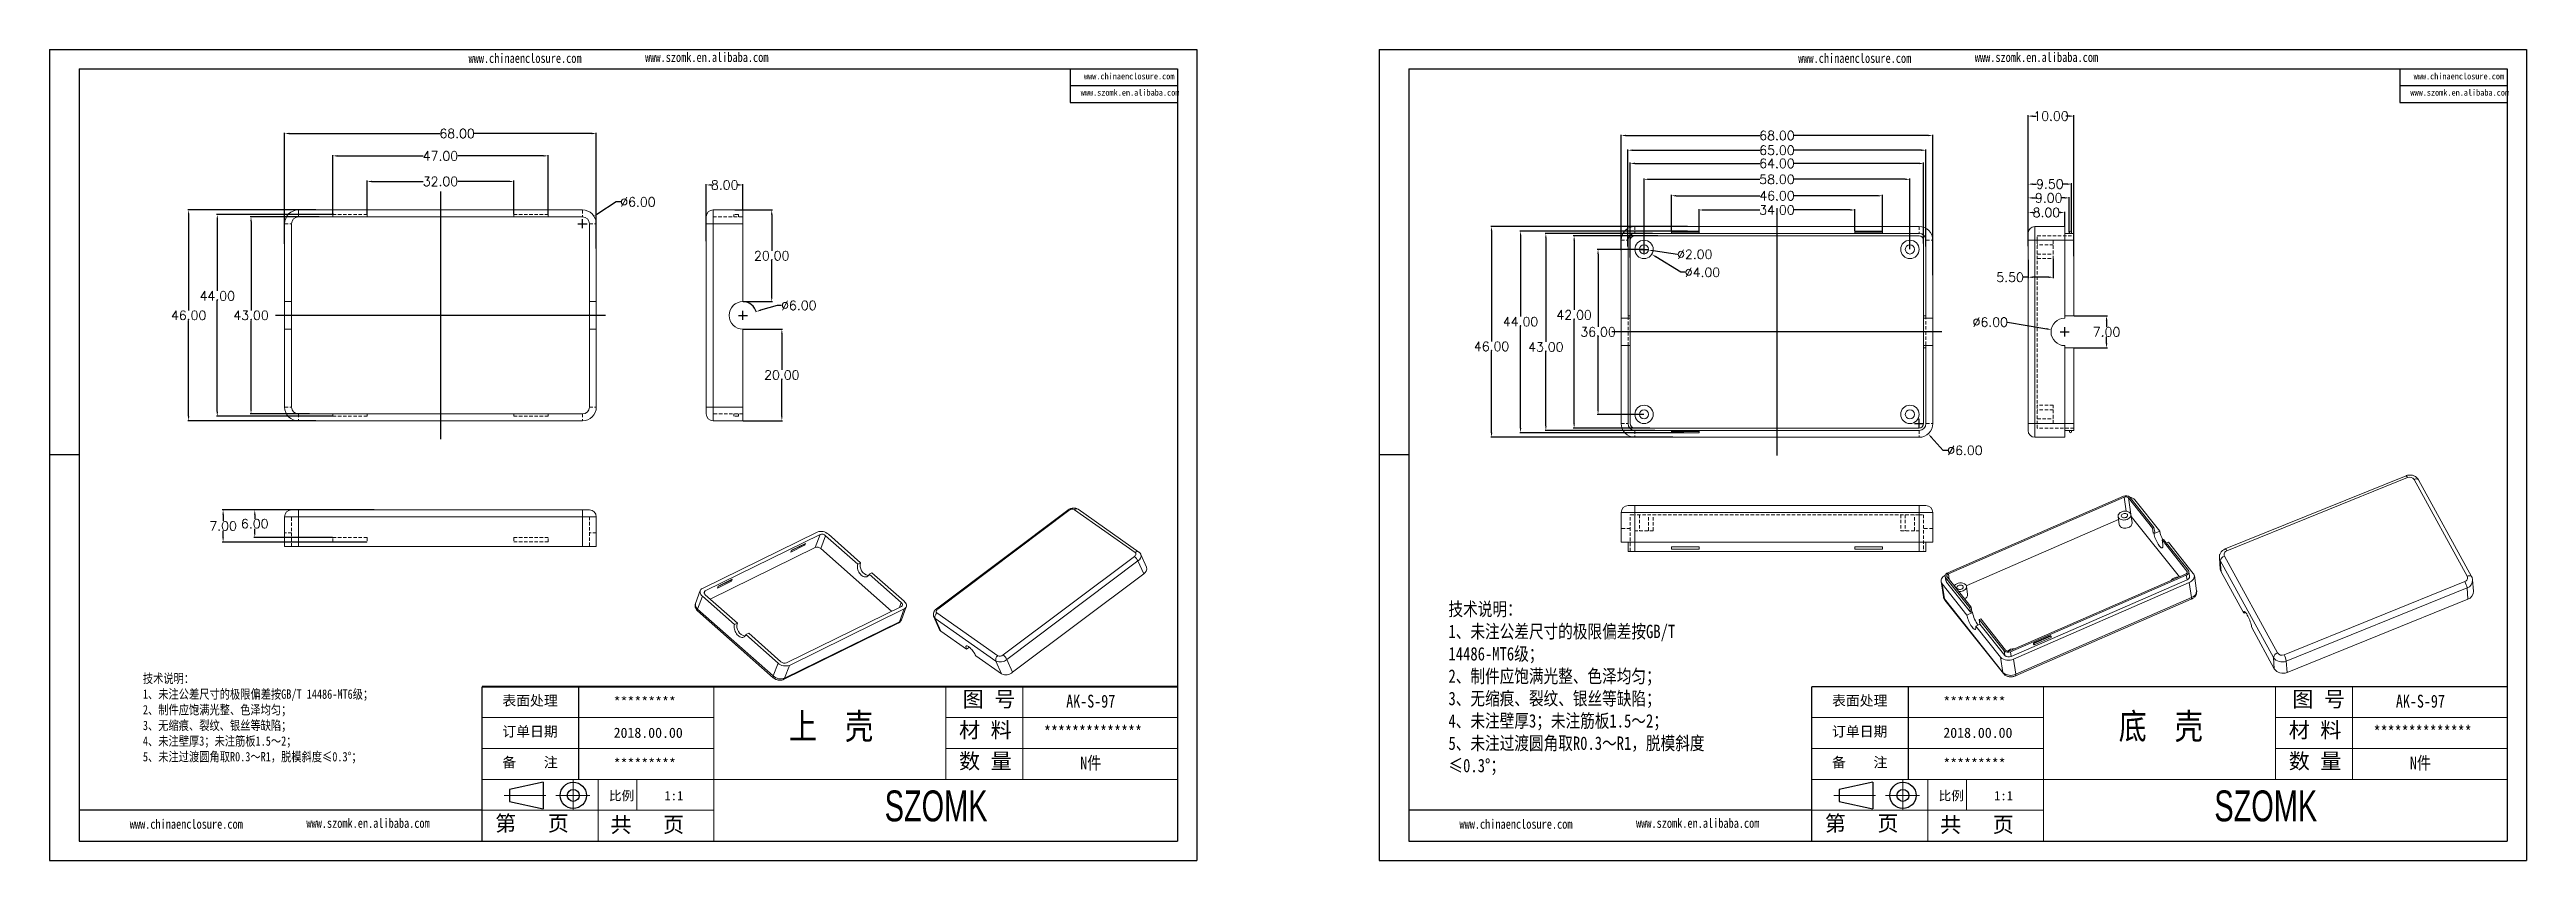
# Model space of a CAD drawing. Header units: inches. Extents: x 1456 to 1996, y 1126 to 1303.
import ezdxf

# ---------------------------------------------------------------- set-up
doc = ezdxf.new("R2010")
doc.units = ezdxf.units.IN
doc.header["$LTSCALE"] = 15
for name, pattern in [('CENTER2', [28.575, 19.05, -3.175, 3.175, -3.175]), ('HIDDEN', [0.075, 0.05, -0.025]), ('PHANTOM', [12.7, 6.35, -1.27, 1.27, -1.27, 1.27, -1.27])]:
    doc.linetypes.add(name, pattern=pattern)
doc.layers.add('文字', color=81, linetype='Continuous')
for name, color, linetype, lineweight in [('粗实线', 7, 'Continuous', 30), ('细实线', 3, 'Continuous', 9), ('细点划线', 2, 'CENTER2', 9)]:
    doc.layers.add(name, color=color, linetype=linetype, lineweight=lineweight)
doc.styles.get("Standard").update_dxf_attribs({"font": 'txt', "bigfont": 'gbcbig.shx'})
doc.styles.add('宋体', font='', dxfattribs={"width": 0.8, "height": 3.5})
doc.styles.add('长仿宋', font='', dxfattribs={"width": 0.7, "height": 4})
doc.styles.get('宋体').set_extended_font_data('SimSun')
doc.styles.get('长仿宋').set_extended_font_data('SimSun')
doc.dimstyles.new('2.5', dxfattribs={"dimtxt": 2, "dimasz": 1, "dimexe": 0.18, "dimexo": 0.0625, "dimgap": 0.09, "dimtad": 0, "dimtih": 1, "dimtoh": 1, "dimzin": 0, "dimdsep": 46, "dimtxsty": 'Standard', "dimcen": 1, "dimadec": 0, "dimazin": 2, "dimtfac": 1, "dimtofl": 0, "dimtmove": 0, "dimatfit": 3, "dimfxl": 0, "dimtolj": 1, "dimtzin": 0, "dimarcsym": 0})

msp = doc.modelspace()

# ---------------------------------------------------------------- texts
at = {"char_height": 2.21726, "width": 1260.17917, "attachment_point": 1}
for s, insert in [('{\\fSimHei|b0|i0|c134|p49;表面处理}', (1554.469, 1161.668)), ('{\\fSimHei|b0|i0|c134|p49;表面处理}', (1844.57, 1161.668)), ('{\\fSimHei|b0|i0|c134|p49;*********}', (1578.754, 1161.383)), ('{\\fSimHei|b0|i0|c134|p49;*********}', (1868.855, 1161.383)), ('{\\fSimHei|b0|i0|c134|p49;订单日期}', (1554.469, 1154.926)), ('{\\fSimHei|b0|i0|c134|p49;2018.00.00}', (1578.754, 1154.64)), ('{\\fSimHei|b0|i0|c134|p49;订单日期}', (1844.57, 1154.926)), ('{\\fSimHei|b0|i0|c134|p49;2018.00.00}', (1868.855, 1154.64)), ('{\\fSimHei|b0|i0|c134|p49;备    注}', (1554.469, 1148.183)), ('{\\fSimHei|b0|i0|c134|p49;*********}', (1578.754, 1147.898)), ('{\\fSimHei|b0|i0|c134|p49;备    注}', (1844.57, 1148.183)), ('{\\fSimHei|b0|i0|c134|p49;*********}', (1868.855, 1147.898))]:
    msp.add_mtext(s, dxfattribs=dict(at, insert=insert))
at = {"layer": '文字', "color": 0, "attachment_point": 1, "style": '宋体'}
for s, insert, char_height, width in [('www.chinaenclosure.com', (1547.095, 1301.788), 2.06009, 36.19381), ('www.szomk.en.alibaba.com', (1585.627, 1301.992), 2.06009, 36.19381), ('www.chinaenclosure.com', (1681.375, 1297.497), 1.37339, 24.1292), ('www.chinaenclosure.com', (1837.195, 1301.788), 2.06009, 36.19381), ('www.szomk.en.alibaba.com', (1875.728, 1301.992), 2.06009, 36.19381), ('www.chinaenclosure.com', (1971.476, 1297.497), 1.37339, 24.1292), ('www.szomk.en.alibaba.com', (1680.658, 1293.94), 1.37339, 24.1292), ('www.szomk.en.alibaba.com', (1970.758, 1293.94), 1.37339, 24.1292), ('{\\H1.111x;技术说明：\\P1、未注公差尺寸的极限偏差按GB/T 14486-MT6级；\\P2、制件应饱满光整、色泽均匀；\\P3、无缩痕、裂纹、银丝等缺陷；\\P4、未注壁厚3；未注筋板1.5～2；\\P5、未注过渡圆角取R0.3～R1，脱模斜度≤0.3%%D；}', (1760.895, 1181.984), 2.63364, 59.32112), ('{\\H1.111x;技术说明：\\P1、未注公差尺寸的极限偏差按GB/T 14486-MT6级；\\P2、制件应饱满光整、色泽均匀；\\P3、无缩痕、裂纹、银丝等缺陷；\\P4、未注壁厚3；未注筋板1.5～2；\\P5、未注过渡圆角取R0.3～R1，脱模斜度≤0.3%%D；}', (1476.049, 1166.407), 1.84355, 51.54346), ('{\\H1.111x;AK-S-97}', (1677.492, 1161.82), 2.52829, 29.2299), ('{\\H1.111x;AK-S-97}', (1967.593, 1161.82), 2.52829, 29.2299), ('上  壳', (1617.004, 1157.761), 5.6184, 71.82957), ('底  壳', (1907.105, 1157.761), 5.6184, 71.82957), ('{\\H1.111x;**************}', (1672.629, 1155.078), 2.52829, 29.2299), ('{\\H1.111x;**************}', (1962.73, 1155.078), 2.52829, 29.2299), ('{\\H1.111x;N件}', (1680.551, 1148.336), 2.52829, 29.2299), ('{\\H1.111x;N件}', (1970.651, 1148.336), 2.52829, 29.2299), ('www.szomk.en.alibaba.com', (1511.722, 1134.844), 2.06009, 36.19381), ('www.szomk.en.alibaba.com', (1801.822, 1134.844), 2.06009, 36.19381), ('www.chinaenclosure.com', (1473.19, 1134.64), 2.06009, 36.19381), ('www.chinaenclosure.com', (1763.29, 1134.64), 2.06009, 36.19381)]:
    msp.add_mtext(s, dxfattribs=dict(at, insert=insert, char_height=char_height, width=width))
at = {"layer": '粗实线', "char_height": 6.74211, "width": 75.60613, "attachment_point": 1, "style": '长仿宋'}
for insert in [(1637.884, 1140.941), (1927.984, 1140.941)]:
    msp.add_mtext('{\\fSTXinwei|b0|i0|c134|p2;SZOMK}', dxfattribs=dict(at, insert=insert))
at = {"layer": '细实线', "color": 7, "attachment_point": 1}
for s, insert, char_height, width in [('{\\fSimSun|b0|i0|c134|p54;图 号}', (1654.911, 1162.558), 3.37106, 16.85528), ('{\\fSimSun|b0|i0|c134|p54;图 号}', (1945.011, 1162.558), 3.37106, 16.85528), ('{\\fSimSun|b0|i0|c134|p54;材 料   }', (1654.112, 1155.815), 3.37106, 16.85528), ('{\\fSimSun|b0|i0|c134|p54;材 料   }', (1944.212, 1155.815), 3.37106, 16.85528), ('{\\fSimSun|b0|i0|c134|p54;数 量}', (1654.128, 1149.04), 3.37106, 15.23086), ('{\\fSimSun|b0|i0|c134|p54;数 量}', (1944.228, 1149.04), 3.37106, 15.23086), ('{\\fSimSun|b0|i0|c134|p54;比例}', (1577.715, 1140.801), 2.02263, 8.87873), ('{\\fSimSun|b0|i0|c134|p54;1:1}', (1589.83, 1140.801), 2.02263, 8.87873), ('{\\fSimSun|b0|i0|c134|p54;比例}', (1867.815, 1140.801), 2.02263, 8.87873), ('{\\fSimSun|b0|i0|c134|p54;1:1}', (1879.93, 1140.801), 2.02263, 8.87873), ('{\\fSimSun|b0|i0|c134|p54;第   页}', (1552.909, 1135.454), 3.37106, 25.28292), ('{\\fSimSun|b0|i0|c134|p54; 共   页}', (1575.768, 1135.167), 3.37106, 25.28292), ('{\\fSimSun|b0|i0|c134|p54;第   页}', (1843.009, 1135.454), 3.37106, 25.28292), ('{\\fSimSun|b0|i0|c134|p54; 共   页}', (1865.868, 1135.167), 3.37106, 25.28292)]:
    msp.add_mtext(s, dxfattribs=dict(at, insert=insert, char_height=char_height, width=width))

# ---------------------------------------------------------------- blocks, each defined once
blk = doc.blocks.new('*D175')
at = {"color": 0, "lineweight": -2, "transparency": 16777216}
for p, q in [((1506.97, 1260.23), (1506.97, 1284.49)), ((1507.97, 1284.31), (1540.84, 1284.31)), ((1573.97, 1284.31), (1548.36, 1284.31)), ((1574.97, 1259.2), (1574.97, 1284.49))]:
    blk.add_line(p, q, dxfattribs=at)
at = {"color": 0, "transparency": 16777216}
for points in [[(1507.97, 1284.48), (1507.97, 1284.14), (1506.97, 1284.31)], [(1573.97, 1284.48), (1573.97, 1284.14), (1574.97, 1284.31)]]:
    blk.add_solid(points, dxfattribs=at)
at = {"layer": 'Defpoints', "color": 0, "transparency": 16777216}
for p in [(1574.97, 1284.31), (1506.97, 1260.17), (1574.97, 1259.14)]:
    blk.add_point(p, dxfattribs=at)
at = {"color": 0, "transparency": 16777216, "insert": (1544.6, 1284.31), "char_height": 2, "attachment_point": 5}
blk.add_mtext('\\A1;68.00', dxfattribs=at)
blk = doc.blocks.new('*D176')
at = {"color": 0, "lineweight": -2, "transparency": 16777216}
for p, q in [((1524.97, 1266.68), (1524.97, 1274.02)), ((1525.97, 1273.84), (1537.21, 1273.84)), ((1555.97, 1273.84), (1544.73, 1273.84)), ((1556.97, 1266.68), (1556.97, 1274.02))]:
    blk.add_line(p, q, dxfattribs=at)
at = {"color": 0, "transparency": 16777216}
for points in [[(1525.97, 1274.01), (1525.97, 1273.68), (1524.97, 1273.84)], [(1555.97, 1274.01), (1555.97, 1273.68), (1556.97, 1273.84)]]:
    blk.add_solid(points, dxfattribs=at)
at = {"layer": 'Defpoints', "color": 0, "transparency": 16777216}
for p in [(1556.97, 1273.84), (1524.97, 1266.62), (1556.97, 1266.62)]:
    blk.add_point(p, dxfattribs=at)
at = {"color": 0, "transparency": 16777216, "insert": (1540.97, 1273.84), "char_height": 2, "attachment_point": 5}
blk.add_mtext('\\A1;32.00', dxfattribs=at)
blk = doc.blocks.new('*D177')
at = {"color": 0, "lineweight": -2, "transparency": 16777216}
for p, q in [((1517.47, 1266.68), (1517.47, 1279.61)), ((1518.47, 1279.43), (1537.21, 1279.43)), ((1563.47, 1279.43), (1544.73, 1279.43)), ((1564.47, 1266.68), (1564.47, 1279.61))]:
    blk.add_line(p, q, dxfattribs=at)
at = {"color": 0, "transparency": 16777216}
for points in [[(1518.47, 1279.59), (1518.47, 1279.26), (1517.47, 1279.43)], [(1563.47, 1279.59), (1563.47, 1279.26), (1564.47, 1279.43)]]:
    blk.add_solid(points, dxfattribs=at)
at = {"layer": 'Defpoints', "color": 0, "transparency": 16777216}
for p in [(1564.47, 1279.43), (1517.47, 1266.62), (1564.47, 1266.62)]:
    blk.add_point(p, dxfattribs=at)
at = {"color": 0, "transparency": 16777216, "insert": (1540.97, 1279.43), "char_height": 2, "attachment_point": 5}
blk.add_mtext('\\A1;47.00', dxfattribs=at)
blk = doc.blocks.new('*D178')
at = {"color": 0, "lineweight": -2, "transparency": 16777216}
for p, q in [((1513.81, 1267.62), (1485.85, 1267.62)), ((1486.03, 1266.62), (1486.03, 1245.71)), ((1486.03, 1222.62), (1486.03, 1243.53)), ((1513.81, 1221.62), (1485.85, 1221.62))]:
    blk.add_line(p, q, dxfattribs=at)
at = {"color": 0, "transparency": 16777216}
for points in [[(1485.86, 1266.62), (1486.19, 1266.62), (1486.03, 1267.62)], [(1485.86, 1222.62), (1486.19, 1222.62), (1486.03, 1221.62)]]:
    blk.add_solid(points, dxfattribs=at)
at = {"layer": 'Defpoints', "color": 0, "transparency": 16777216}
for p in [(1486.03, 1267.62), (1513.87, 1267.62), (1513.87, 1221.62)]:
    blk.add_point(p, dxfattribs=at)
at = {"color": 0, "transparency": 16777216, "insert": (1486.03, 1244.62), "char_height": 2, "attachment_point": 5}
blk.add_mtext('\\A1;46.00', dxfattribs=at)
blk = doc.blocks.new('*D179')
at = {"color": 0, "lineweight": -2, "transparency": 16777216}
for p, q in [((1517.73, 1266.62), (1492.1, 1266.62)), ((1492.28, 1265.62), (1492.28, 1249.96)), ((1492.28, 1223.62), (1492.28, 1247.78)), ((1517.41, 1222.62), (1492.1, 1222.62))]:
    blk.add_line(p, q, dxfattribs=at)
at = {"color": 0, "transparency": 16777216}
for points in [[(1492.11, 1265.62), (1492.45, 1265.62), (1492.28, 1266.62)], [(1492.11, 1223.62), (1492.45, 1223.62), (1492.28, 1222.62)]]:
    blk.add_solid(points, dxfattribs=at)
at = {"layer": 'Defpoints', "color": 0, "transparency": 16777216}
for p in [(1492.28, 1266.62), (1517.79, 1266.62), (1517.47, 1222.62)]:
    blk.add_point(p, dxfattribs=at)
at = {"color": 0, "transparency": 16777216, "insert": (1492.28, 1248.87), "char_height": 2, "attachment_point": 5}
blk.add_mtext('\\A1;44.00', dxfattribs=at)
blk = doc.blocks.new('*D180')
at = {"color": 0, "lineweight": -2, "transparency": 16777216}
for p, q in [((1514.49, 1266.12), (1499.46, 1266.12)), ((1499.64, 1265.12), (1499.64, 1245.71)), ((1499.64, 1224.12), (1499.64, 1243.53)), ((1512.37, 1223.12), (1499.46, 1223.12))]:
    blk.add_line(p, q, dxfattribs=at)
at = {"color": 0, "transparency": 16777216}
for points in [[(1499.48, 1265.12), (1499.81, 1265.12), (1499.64, 1266.12)], [(1499.48, 1224.12), (1499.81, 1224.12), (1499.64, 1223.12)]]:
    blk.add_solid(points, dxfattribs=at)
at = {"layer": 'Defpoints', "color": 0, "transparency": 16777216}
for p in [(1514.55, 1266.12), (1499.64, 1223.12), (1512.44, 1223.12)]:
    blk.add_point(p, dxfattribs=at)
at = {"color": 0, "transparency": 16777216, "insert": (1499.64, 1244.62), "char_height": 2, "attachment_point": 5}
blk.add_mtext('\\A1;43.00', dxfattribs=at)
blk = doc.blocks.new('*D181')
at = {"color": 0, "lineweight": -2, "transparency": 16777216}
for p, q in [((1605.97, 1244.62), (1607.97, 1244.62)), ((1606.97, 1243.62), (1606.97, 1245.62)), ((1614.4, 1246.79), (1610.81, 1245.74)), ((1615.4, 1246.79), (1614.4, 1246.79))]:
    blk.add_line(p, q, dxfattribs=at)
blk.add_arc((1606.97, 1244.62), 3, 12.831, 88.8063, dxfattribs=at)
at = {"color": 0, "transparency": 16777216}
blk.add_solid([(1610.76, 1245.9), (1610.86, 1245.58), (1609.85, 1245.46)], dxfattribs=at)
at = {"layer": 'Defpoints', "color": 0, "transparency": 16777216}
for p in [(1604.09, 1243.78), (1609.85, 1245.46)]:
    blk.add_point(p, dxfattribs=at)
at = {"color": 0, "transparency": 16777216, "insert": (1619.16, 1246.79), "char_height": 2, "attachment_point": 5}
blk.add_mtext('\\A1;∅6.00', dxfattribs=at)
blk = doc.blocks.new('*D182')
at = {"color": 0, "lineweight": -2, "transparency": 16777216}
for p, q in [((1598.97, 1260.84), (1598.97, 1273.26)), ((1599.97, 1273.08), (1600.21, 1273.08)), ((1605.97, 1273.08), (1605.73, 1273.08)), ((1606.97, 1267.68), (1606.97, 1273.26))]:
    blk.add_line(p, q, dxfattribs=at)
at = {"color": 0, "transparency": 16777216}
for points in [[(1599.97, 1273.25), (1599.97, 1272.92), (1598.97, 1273.08)], [(1605.97, 1273.25), (1605.97, 1272.92), (1606.97, 1273.08)]]:
    blk.add_solid(points, dxfattribs=at)
at = {"layer": 'Defpoints', "color": 0, "transparency": 16777216}
for p in [(1598.97, 1273.08), (1606.97, 1267.62), (1598.97, 1260.78)]:
    blk.add_point(p, dxfattribs=at)
at = {"color": 0, "transparency": 16777216, "insert": (1602.97, 1273.08), "char_height": 2, "attachment_point": 5}
blk.add_mtext('\\A1;8.00', dxfattribs=at)
blk = doc.blocks.new('*D183')
at = {"color": 0, "lineweight": -2, "transparency": 16777216}
for p, q in [((1607.03, 1241.62), (1615.63, 1241.62)), ((1615.45, 1240.62), (1615.45, 1232.71)), ((1615.45, 1222.62), (1615.45, 1230.53)), ((1607.03, 1221.62), (1615.63, 1221.62))]:
    blk.add_line(p, q, dxfattribs=at)
at = {"color": 0, "transparency": 16777216}
for points in [[(1615.29, 1240.62), (1615.62, 1240.62), (1615.45, 1241.62)], [(1615.29, 1222.62), (1615.62, 1222.62), (1615.45, 1221.62)]]:
    blk.add_solid(points, dxfattribs=at)
at = {"layer": 'Defpoints', "color": 0, "transparency": 16777216}
for p in [(1606.97, 1241.62), (1606.97, 1221.62), (1615.45, 1221.62)]:
    blk.add_point(p, dxfattribs=at)
at = {"color": 0, "transparency": 16777216, "insert": (1615.45, 1231.62), "char_height": 2, "attachment_point": 5}
blk.add_mtext('\\A1;20.00', dxfattribs=at)
blk = doc.blocks.new('*D184')
at = {"color": 0, "lineweight": -2, "transparency": 16777216}
for p, q in [((1605.2, 1267.62), (1613.42, 1267.62)), ((1613.24, 1266.62), (1613.24, 1258.71)), ((1613.24, 1248.62), (1613.24, 1256.53)), ((1607.03, 1247.62), (1613.42, 1247.62))]:
    blk.add_line(p, q, dxfattribs=at)
at = {"color": 0, "transparency": 16777216}
for points in [[(1613.08, 1266.62), (1613.41, 1266.62), (1613.24, 1267.62)], [(1613.08, 1248.62), (1613.41, 1248.62), (1613.24, 1247.62)]]:
    blk.add_solid(points, dxfattribs=at)
at = {"layer": 'Defpoints', "color": 0, "transparency": 16777216}
for p in [(1605.14, 1267.62), (1613.24, 1267.62), (1606.97, 1247.62)]:
    blk.add_point(p, dxfattribs=at)
at = {"color": 0, "transparency": 16777216, "insert": (1613.24, 1257.62), "char_height": 2, "attachment_point": 5}
blk.add_mtext('\\A1;20.00', dxfattribs=at)
blk = doc.blocks.new('*D185')
at = {"color": 0, "lineweight": -2, "transparency": 16777216}
for p, q in [((1570.97, 1264.62), (1572.97, 1264.62)), ((1571.97, 1263.62), (1571.97, 1265.62)), ((1579.29, 1269.39), (1575.32, 1266.8)), ((1580.29, 1269.39), (1579.29, 1269.39))]:
    blk.add_line(p, q, dxfattribs=at)
at = {"color": 0, "transparency": 16777216}
blk.add_solid([(1575.23, 1266.94), (1575.41, 1266.66), (1574.48, 1266.26)], dxfattribs=at)
at = {"layer": 'Defpoints', "color": 0, "transparency": 16777216}
for p in [(1574.48, 1266.26), (1569.46, 1262.98)]:
    blk.add_point(p, dxfattribs=at)
at = {"color": 0, "transparency": 16777216, "insert": (1584.05, 1269.39), "char_height": 2, "attachment_point": 5}
blk.add_mtext('\\A1;∅6.00', dxfattribs=at)
blk = doc.blocks.new('*D186')
at = {"color": 0, "lineweight": -2, "transparency": 16777216}
for p, q in [((1517.41, 1202.16), (1500.28, 1202.16)), ((1500.46, 1201.16), (1500.46, 1200.25)), ((1517.41, 1196.16), (1500.28, 1196.16)), ((1500.46, 1197.16), (1500.46, 1198.07))]:
    blk.add_line(p, q, dxfattribs=at)
at = {"color": 0, "transparency": 16777216}
for points in [[(1500.29, 1201.16), (1500.62, 1201.16), (1500.46, 1202.16)], [(1500.29, 1197.16), (1500.62, 1197.16), (1500.46, 1196.16)]]:
    blk.add_solid(points, dxfattribs=at)
at = {"layer": 'Defpoints', "color": 0, "transparency": 16777216}
for p in [(1500.46, 1202.16), (1517.47, 1202.16), (1517.47, 1196.16)]:
    blk.add_point(p, dxfattribs=at)
at = {"color": 0, "transparency": 16777216, "insert": (1500.46, 1199.16), "char_height": 2, "attachment_point": 5}
blk.add_mtext('\\A1;6.00', dxfattribs=at)
blk = doc.blocks.new('*D187')
at = {"color": 0, "lineweight": -2, "transparency": 16777216}
for p, q in [((1526.51, 1202.16), (1493.37, 1202.16)), ((1493.55, 1201.16), (1493.55, 1199.75)), ((1524.91, 1195.16), (1493.37, 1195.16)), ((1493.55, 1196.16), (1493.55, 1197.57))]:
    blk.add_line(p, q, dxfattribs=at)
at = {"color": 0, "transparency": 16777216}
for points in [[(1493.39, 1201.16), (1493.72, 1201.16), (1493.55, 1202.16)], [(1493.39, 1196.16), (1493.72, 1196.16), (1493.55, 1195.16)]]:
    blk.add_solid(points, dxfattribs=at)
at = {"layer": 'Defpoints', "color": 0, "transparency": 16777216}
for p in [(1493.55, 1202.16), (1526.57, 1202.16), (1524.97, 1195.16)]:
    blk.add_point(p, dxfattribs=at)
at = {"color": 0, "transparency": 16777216, "insert": (1493.55, 1198.66), "char_height": 2, "attachment_point": 5}
blk.add_mtext('\\A1;7.00', dxfattribs=at)
blk = doc.blocks.new('*D188')
at = {"color": 0, "lineweight": -2, "transparency": 16777216}
for p, q in [((1815.56, 1263.07), (1815.56, 1267.8)), ((1816.56, 1267.62), (1828.81, 1267.62)), ((1848.56, 1267.62), (1836.32, 1267.62)), ((1849.56, 1263.07), (1849.56, 1267.8))]:
    blk.add_line(p, q, dxfattribs=at)
at = {"color": 0, "transparency": 16777216}
for points in [[(1816.56, 1267.79), (1816.56, 1267.45), (1815.56, 1267.62)], [(1848.56, 1267.79), (1848.56, 1267.45), (1849.56, 1267.62)]]:
    blk.add_solid(points, dxfattribs=at)
at = {"layer": 'Defpoints', "color": 0, "transparency": 16777216}
for p in [(1849.56, 1267.62), (1815.56, 1263.01), (1849.56, 1263.01)]:
    blk.add_point(p, dxfattribs=at)
at = {"color": 0, "transparency": 16777216, "insert": (1832.56, 1267.62), "char_height": 2, "attachment_point": 5}
blk.add_mtext('\\A1;34.00', dxfattribs=at)
blk = doc.blocks.new('*D189')
at = {"color": 0, "lineweight": -2, "transparency": 16777216}
for p, q in [((1809.56, 1263.07), (1809.56, 1270.9)), ((1810.56, 1270.72), (1828.81, 1270.72)), ((1854.56, 1270.72), (1836.32, 1270.72)), ((1855.56, 1263.07), (1855.56, 1270.9))]:
    blk.add_line(p, q, dxfattribs=at)
at = {"color": 0, "transparency": 16777216}
for points in [[(1810.56, 1270.89), (1810.56, 1270.56), (1809.56, 1270.72)], [(1854.56, 1270.89), (1854.56, 1270.56), (1855.56, 1270.72)]]:
    blk.add_solid(points, dxfattribs=at)
at = {"layer": 'Defpoints', "color": 0, "transparency": 16777216}
for p in [(1855.56, 1270.72), (1809.56, 1263.01), (1855.56, 1263.01)]:
    blk.add_point(p, dxfattribs=at)
at = {"color": 0, "transparency": 16777216, "insert": (1832.56, 1270.72), "char_height": 2, "attachment_point": 5}
blk.add_mtext('\\A1;46.00', dxfattribs=at)
blk = doc.blocks.new('*D190')
at = {"color": 0, "lineweight": -2, "transparency": 16777216}
for p, q in [((1803.56, 1259.07), (1803.56, 1274.49)), ((1804.56, 1274.31), (1828.81, 1274.31)), ((1860.56, 1274.31), (1836.32, 1274.31)), ((1861.56, 1259.07), (1861.56, 1274.49))]:
    blk.add_line(p, q, dxfattribs=at)
at = {"color": 0, "transparency": 16777216}
for points in [[(1804.56, 1274.48), (1804.56, 1274.15), (1803.56, 1274.31)], [(1860.56, 1274.48), (1860.56, 1274.15), (1861.56, 1274.31)]]:
    blk.add_solid(points, dxfattribs=at)
at = {"layer": 'Defpoints', "color": 0, "transparency": 16777216}
for p in [(1861.56, 1274.31), (1803.56, 1259.01), (1861.56, 1259.01)]:
    blk.add_point(p, dxfattribs=at)
at = {"color": 0, "transparency": 16777216, "insert": (1832.56, 1274.31), "char_height": 2, "attachment_point": 5}
blk.add_mtext('\\A1;58.00', dxfattribs=at)
blk = doc.blocks.new('*D191')
at = {"color": 0, "lineweight": -2, "transparency": 16777216}
for p, q in [((1800.56, 1257.22), (1800.56, 1277.96)), ((1801.56, 1277.78), (1828.81, 1277.78)), ((1863.56, 1277.78), (1836.32, 1277.78)), ((1864.56, 1260.27), (1864.56, 1277.96))]:
    blk.add_line(p, q, dxfattribs=at)
at = {"color": 0, "transparency": 16777216}
for points in [[(1801.56, 1277.95), (1801.56, 1277.61), (1800.56, 1277.78)], [(1863.56, 1277.95), (1863.56, 1277.61), (1864.56, 1277.78)]]:
    blk.add_solid(points, dxfattribs=at)
at = {"layer": 'Defpoints', "color": 0, "transparency": 16777216}
for p in [(1800.56, 1277.78), (1864.56, 1260.21), (1800.56, 1257.16)]:
    blk.add_point(p, dxfattribs=at)
at = {"color": 0, "transparency": 16777216, "insert": (1832.56, 1277.78), "char_height": 2, "attachment_point": 5}
blk.add_mtext('\\A1;64.00', dxfattribs=at)
blk = doc.blocks.new('*D192')
at = {"color": 0, "lineweight": -2, "transparency": 16777216}
for p, q in [((1800.06, 1259.68), (1800.06, 1280.84)), ((1865.06, 1259.68), (1865.06, 1280.84)), ((1801.06, 1280.66), (1828.81, 1280.66)), ((1864.06, 1280.66), (1836.32, 1280.66))]:
    blk.add_line(p, q, dxfattribs=at)
at = {"color": 0, "transparency": 16777216}
for points in [[(1801.06, 1280.83), (1801.06, 1280.49), (1800.06, 1280.66)], [(1864.06, 1280.83), (1864.06, 1280.49), (1865.06, 1280.66)]]:
    blk.add_solid(points, dxfattribs=at)
at = {"layer": 'Defpoints', "color": 0, "transparency": 16777216}
for p in [(1865.06, 1280.66), (1800.06, 1259.62), (1865.06, 1259.62)]:
    blk.add_point(p, dxfattribs=at)
at = {"color": 0, "transparency": 16777216, "insert": (1832.56, 1280.66), "char_height": 2, "attachment_point": 5}
blk.add_mtext('\\A1;65.00', dxfattribs=at)
blk = doc.blocks.new('*D193')
at = {"color": 0, "lineweight": -2, "transparency": 16777216}
for p, q in [((1798.56, 1258.86), (1798.56, 1284.05)), ((1799.56, 1283.87), (1828.81, 1283.87)), ((1865.56, 1283.87), (1836.32, 1283.87)), ((1866.56, 1253.39), (1866.56, 1284.05))]:
    blk.add_line(p, q, dxfattribs=at)
at = {"color": 0, "transparency": 16777216}
for points in [[(1799.56, 1284.04), (1799.56, 1283.71), (1798.56, 1283.87)], [(1865.56, 1284.04), (1865.56, 1283.71), (1866.56, 1283.87)]]:
    blk.add_solid(points, dxfattribs=at)
at = {"layer": 'Defpoints', "color": 0, "transparency": 16777216}
for p in [(1866.56, 1283.87), (1798.56, 1258.8), (1866.56, 1253.32)]:
    blk.add_point(p, dxfattribs=at)
at = {"color": 0, "transparency": 16777216, "insert": (1832.56, 1283.87), "char_height": 2, "attachment_point": 5}
blk.add_mtext('\\A1;68.00', dxfattribs=at)
blk = doc.blocks.new('*D194')
at = {"color": 0, "lineweight": -2, "transparency": 16777216}
for p, q in [((1803.5, 1259.01), (1793.35, 1259.01)), ((1793.53, 1258.01), (1793.53, 1242.1)), ((1793.53, 1224.01), (1793.53, 1239.92)), ((1803.5, 1223.01), (1793.35, 1223.01))]:
    blk.add_line(p, q, dxfattribs=at)
at = {"color": 0, "transparency": 16777216}
for points in [[(1793.36, 1258.01), (1793.69, 1258.01), (1793.53, 1259.01)], [(1793.36, 1224.01), (1793.69, 1224.01), (1793.53, 1223.01)]]:
    blk.add_solid(points, dxfattribs=at)
at = {"layer": 'Defpoints', "color": 0, "transparency": 16777216}
for p in [(1793.53, 1259.01), (1803.56, 1259.01), (1803.56, 1223.01)]:
    blk.add_point(p, dxfattribs=at)
at = {"color": 0, "transparency": 16777216, "insert": (1793.53, 1241.01), "char_height": 2, "attachment_point": 5}
blk.add_mtext('\\A1;36.00', dxfattribs=at)
blk = doc.blocks.new('*D195')
at = {"color": 0, "lineweight": -2, "transparency": 16777216}
for p, q in [((1806.54, 1262.01), (1788.13, 1262.01)), ((1788.31, 1261.01), (1788.31, 1245.81)), ((1788.31, 1221.01), (1788.31, 1243.63)), ((1804.8, 1220.01), (1788.13, 1220.01))]:
    blk.add_line(p, q, dxfattribs=at)
at = {"color": 0, "transparency": 16777216}
for points in [[(1788.15, 1261.01), (1788.48, 1261.01), (1788.31, 1262.01)], [(1788.15, 1221.01), (1788.48, 1221.01), (1788.31, 1220.01)]]:
    blk.add_solid(points, dxfattribs=at)
at = {"layer": 'Defpoints', "color": 0, "transparency": 16777216}
for p in [(1788.31, 1262.01), (1806.61, 1262.01), (1804.86, 1220.01)]:
    blk.add_point(p, dxfattribs=at)
at = {"color": 0, "transparency": 16777216, "insert": (1788.31, 1244.72), "char_height": 2, "attachment_point": 5}
blk.add_mtext('\\A1;42.00', dxfattribs=at)
blk = doc.blocks.new('*D196')
at = {"color": 0, "lineweight": -2, "transparency": 16777216}
for p, q in [((1805.44, 1262.51), (1781.96, 1262.51)), ((1782.14, 1261.51), (1782.14, 1238.82)), ((1782.14, 1220.51), (1782.14, 1236.64)), ((1805.89, 1219.51), (1781.96, 1219.51))]:
    blk.add_line(p, q, dxfattribs=at)
at = {"color": 0, "transparency": 16777216}
for points in [[(1781.98, 1261.51), (1782.31, 1261.51), (1782.14, 1262.51)], [(1781.98, 1220.51), (1782.31, 1220.51), (1782.14, 1219.51)]]:
    blk.add_solid(points, dxfattribs=at)
at = {"layer": 'Defpoints', "color": 0, "transparency": 16777216}
for p in [(1782.14, 1262.51), (1805.5, 1262.51), (1805.95, 1219.51)]:
    blk.add_point(p, dxfattribs=at)
at = {"color": 0, "transparency": 16777216, "insert": (1782.14, 1237.73), "char_height": 2, "attachment_point": 5}
blk.add_mtext('\\A1;43.00', dxfattribs=at)
blk = doc.blocks.new('*D197')
at = {"color": 0, "lineweight": -2, "transparency": 16777216}
for p, q in [((1813.06, 1263.01), (1776.44, 1263.01)), ((1776.62, 1262.01), (1776.62, 1244.35)), ((1776.62, 1220.01), (1776.62, 1242.17)), ((1812.27, 1219.01), (1776.44, 1219.01))]:
    blk.add_line(p, q, dxfattribs=at)
at = {"color": 0, "transparency": 16777216}
for points in [[(1776.46, 1262.01), (1776.79, 1262.01), (1776.62, 1263.01)], [(1776.46, 1220.01), (1776.79, 1220.01), (1776.62, 1219.01)]]:
    blk.add_solid(points, dxfattribs=at)
at = {"layer": 'Defpoints', "color": 0, "transparency": 16777216}
for p in [(1813.12, 1263.01), (1776.62, 1219.01), (1812.33, 1219.01)]:
    blk.add_point(p, dxfattribs=at)
at = {"color": 0, "transparency": 16777216, "insert": (1776.62, 1243.26), "char_height": 2, "attachment_point": 5}
blk.add_mtext('\\A1;44.00', dxfattribs=at)
blk = doc.blocks.new('*D198')
at = {"color": 0, "lineweight": -2, "transparency": 16777216}
for p, q in [((1813.07, 1264.01), (1770.11, 1264.01)), ((1770.29, 1263.01), (1770.29, 1238.93)), ((1770.29, 1219.01), (1770.29, 1236.75)), ((1809.81, 1218.01), (1770.11, 1218.01))]:
    blk.add_line(p, q, dxfattribs=at)
at = {"color": 0, "transparency": 16777216}
for points in [[(1770.12, 1263.01), (1770.46, 1263.01), (1770.29, 1264.01)], [(1770.12, 1219.01), (1770.46, 1219.01), (1770.29, 1218.01)]]:
    blk.add_solid(points, dxfattribs=at)
at = {"layer": 'Defpoints', "color": 0, "transparency": 16777216}
for p in [(1770.29, 1264.01), (1813.14, 1264.01), (1809.87, 1218.01)]:
    blk.add_point(p, dxfattribs=at)
at = {"color": 0, "transparency": 16777216, "insert": (1770.29, 1237.84), "char_height": 2, "attachment_point": 5}
blk.add_mtext('\\A1;46.00', dxfattribs=at)
blk = doc.blocks.new('*D199')
at = {"color": 0, "lineweight": -2, "transparency": 16777216}
for p, q in [((1803.56, 1258.01), (1803.56, 1260.01)), ((1802.56, 1259.01), (1804.56, 1259.01)), ((1811.56, 1254.03), (1806.11, 1257.42)), ((1812.56, 1254.03), (1811.56, 1254.03))]:
    blk.add_line(p, q, dxfattribs=at)
at = {"color": 0, "transparency": 16777216}
blk.add_solid([(1806.2, 1257.57), (1806.02, 1257.28), (1805.26, 1257.95)], dxfattribs=at)
at = {"layer": 'Defpoints', "color": 0, "transparency": 16777216}
for p in [(1801.87, 1260.07), (1805.26, 1257.95)]:
    blk.add_point(p, dxfattribs=at)
at = {"color": 0, "transparency": 16777216, "insert": (1816.31, 1254.03), "char_height": 2, "attachment_point": 5}
blk.add_mtext('\\A1;∅4.00', dxfattribs=at)
blk = doc.blocks.new('*D200')
at = {"color": 0, "lineweight": -2, "transparency": 16777216}
for p, q in [((1803.56, 1258.01), (1803.56, 1260.01)), ((1802.56, 1259.01), (1804.56, 1259.01)), ((1810.86, 1257.93), (1805.54, 1258.72))]:
    blk.add_line(p, q, dxfattribs=at)
at = {"color": 0, "transparency": 16777216}
blk.add_solid([(1805.57, 1258.88), (1805.52, 1258.55), (1804.55, 1258.87)], dxfattribs=at)
at = {"layer": 'Defpoints', "color": 0, "transparency": 16777216}
for p in [(1802.58, 1259.16), (1804.55, 1258.87)]:
    blk.add_point(p, dxfattribs=at)
at = {"color": 0, "transparency": 16777216, "insert": (1814.62, 1257.93), "char_height": 2, "attachment_point": 5}
blk.add_mtext('\\A1;∅2.00', dxfattribs=at)
blk = doc.blocks.new('*D201')
at = {"color": 0, "lineweight": -2, "transparency": 16777216}
for p, q in [((1882.86, 1243.14), (1891.41, 1241.68)), ((1894.35, 1241.01), (1896.35, 1241.01)), ((1895.35, 1240.01), (1895.35, 1242.01))]:
    blk.add_line(p, q, dxfattribs=at)
at = {"color": 0, "transparency": 16777216}
blk.add_solid([(1891.44, 1241.85), (1891.38, 1241.52), (1892.39, 1241.52)], dxfattribs=at)
at = {"layer": 'Defpoints', "color": 0, "transparency": 16777216}
for p in [(1892.39, 1241.52), (1898.31, 1240.51)]:
    blk.add_point(p, dxfattribs=at)
at = {"color": 0, "transparency": 16777216, "insert": (1879.1, 1243.14), "char_height": 2, "attachment_point": 5}
blk.add_mtext('\\A1;∅6.00', dxfattribs=at)
blk = doc.blocks.new('*D202')
at = {"color": 0, "lineweight": -2, "transparency": 16777216}
for p, q in [((1897.41, 1244.51), (1904.65, 1244.51)), ((1904.47, 1243.51), (1904.47, 1242.1)), ((1904.47, 1238.51), (1904.47, 1239.92)), ((1897.41, 1237.51), (1904.65, 1237.51))]:
    blk.add_line(p, q, dxfattribs=at)
at = {"color": 0, "transparency": 16777216}
for points in [[(1904.3, 1243.51), (1904.64, 1243.51), (1904.47, 1244.51)], [(1904.3, 1238.51), (1904.64, 1238.51), (1904.47, 1237.51)]]:
    blk.add_solid(points, dxfattribs=at)
at = {"layer": 'Defpoints', "color": 0, "transparency": 16777216}
for p in [(1897.35, 1244.51), (1904.47, 1244.51), (1897.35, 1237.51)]:
    blk.add_point(p, dxfattribs=at)
at = {"color": 0, "transparency": 16777216, "insert": (1904.47, 1241.01), "char_height": 2, "attachment_point": 5}
blk.add_mtext('\\A1;7.00', dxfattribs=at)
blk = doc.blocks.new('*D203')
at = {"color": 0, "lineweight": -2, "transparency": 16777216}
for p, q in [((1887.35, 1259.74), (1887.35, 1267.25)), ((1888.35, 1267.07), (1888.59, 1267.07)), ((1894.35, 1267.07), (1894.11, 1267.07)), ((1895.35, 1264.07), (1895.35, 1267.25))]:
    blk.add_line(p, q, dxfattribs=at)
at = {"color": 0, "transparency": 16777216}
for points in [[(1888.35, 1267.24), (1888.35, 1266.91), (1887.35, 1267.07)], [(1894.35, 1267.24), (1894.35, 1266.91), (1895.35, 1267.07)]]:
    blk.add_solid(points, dxfattribs=at)
at = {"layer": 'Defpoints', "color": 0, "transparency": 16777216}
for p in [(1895.35, 1267.07), (1887.35, 1259.67), (1895.35, 1264.01)]:
    blk.add_point(p, dxfattribs=at)
at = {"color": 0, "transparency": 16777216, "insert": (1891.35, 1267.07), "char_height": 2, "attachment_point": 5}
blk.add_mtext('\\A1;8.00', dxfattribs=at)
blk = doc.blocks.new('*D204')
at = {"color": 0, "lineweight": -2, "transparency": 16777216}
for p, q in [((1887.35, 1259.8), (1887.35, 1270.44)), ((1888.35, 1270.26), (1889.09, 1270.26)), ((1895.35, 1270.26), (1894.61, 1270.26)), ((1896.35, 1262.7), (1896.35, 1270.44))]:
    blk.add_line(p, q, dxfattribs=at)
at = {"color": 0, "transparency": 16777216}
for points in [[(1888.35, 1270.43), (1888.35, 1270.09), (1887.35, 1270.26)], [(1895.35, 1270.43), (1895.35, 1270.09), (1896.35, 1270.26)]]:
    blk.add_solid(points, dxfattribs=at)
at = {"layer": 'Defpoints', "color": 0, "transparency": 16777216}
for p in [(1896.35, 1270.26), (1887.35, 1259.74), (1896.35, 1262.64)]:
    blk.add_point(p, dxfattribs=at)
at = {"color": 0, "transparency": 16777216, "insert": (1891.85, 1270.26), "char_height": 2, "attachment_point": 5}
blk.add_mtext('\\A1;9.00', dxfattribs=at)
blk = doc.blocks.new('*D205')
at = {"color": 0, "lineweight": -2, "transparency": 16777216}
for p, q in [((1887.35, 1260.32), (1887.35, 1273.44)), ((1888.35, 1273.26), (1889.18, 1273.26)), ((1895.85, 1273.26), (1895.02, 1273.26)), ((1896.85, 1262.7), (1896.85, 1273.44))]:
    blk.add_line(p, q, dxfattribs=at)
at = {"color": 0, "transparency": 16777216}
for points in [[(1888.35, 1273.43), (1888.35, 1273.1), (1887.35, 1273.26)], [(1895.85, 1273.43), (1895.85, 1273.1), (1896.85, 1273.26)]]:
    blk.add_solid(points, dxfattribs=at)
at = {"layer": 'Defpoints', "color": 0, "transparency": 16777216}
for p in [(1887.35, 1273.26), (1887.35, 1260.25), (1896.85, 1262.64)]:
    blk.add_point(p, dxfattribs=at)
at = {"color": 0, "transparency": 16777216, "insert": (1892.1, 1273.26), "char_height": 2, "attachment_point": 5}
blk.add_mtext('\\A1;9.50', dxfattribs=at)
blk = doc.blocks.new('*D206')
at = {"color": 0, "lineweight": -2, "transparency": 16777216}
for p, q in [((1887.35, 1269.63), (1887.35, 1288.29)), ((1888.35, 1288.11), (1889.09, 1288.11)), ((1896.35, 1288.11), (1895.61, 1288.11)), ((1897.35, 1257.56), (1897.35, 1288.29))]:
    blk.add_line(p, q, dxfattribs=at)
at = {"color": 0, "transparency": 16777216}
for points in [[(1888.35, 1288.28), (1888.35, 1287.94), (1887.35, 1288.11)], [(1896.35, 1288.28), (1896.35, 1287.94), (1897.35, 1288.11)]]:
    blk.add_solid(points, dxfattribs=at)
at = {"layer": 'Defpoints', "color": 0, "transparency": 16777216}
for p in [(1897.35, 1288.11), (1887.35, 1269.57), (1897.35, 1257.5)]:
    blk.add_point(p, dxfattribs=at)
at = {"color": 0, "transparency": 16777216, "insert": (1892.35, 1288.11), "char_height": 2, "attachment_point": 5}
blk.add_mtext('\\A1;10.00', dxfattribs=at)
blk = doc.blocks.new('*D207')
at = {"color": 0, "lineweight": -2, "transparency": 16777216}
for p, q in [((1887.35, 1256.73), (1887.35, 1252.77)), ((1892.85, 1256.95), (1892.85, 1252.77)), ((1887.35, 1252.95), (1886.35, 1252.95)), ((1891.85, 1252.95), (1888.35, 1252.95))]:
    blk.add_line(p, q, dxfattribs=at)
at = {"color": 0, "transparency": 16777216}
for points in [[(1888.35, 1253.11), (1888.35, 1252.78), (1887.35, 1252.95)], [(1891.85, 1253.11), (1891.85, 1252.78), (1892.85, 1252.95)]]:
    blk.add_solid(points, dxfattribs=at)
at = {"layer": 'Defpoints', "color": 0, "transparency": 16777216}
for p in [(1887.35, 1256.79), (1892.85, 1257.01), (1887.35, 1252.95)]:
    blk.add_point(p, dxfattribs=at)
at = {"color": 0, "transparency": 16777216, "insert": (1883.43, 1252.95), "char_height": 2, "attachment_point": 5}
blk.add_mtext('\\A1;5.50', dxfattribs=at)
blk = doc.blocks.new('*D208')
at = {"color": 0, "lineweight": -2, "transparency": 16777216}
for p, q in [((1863.56, 1220.01), (1863.56, 1222.01)), ((1862.56, 1221.01), (1864.56, 1221.01)), ((1868.81, 1215.15), (1866.23, 1218.03)), ((1869.81, 1215.15), (1868.81, 1215.15))]:
    blk.add_line(p, q, dxfattribs=at)
at = {"color": 0, "transparency": 16777216}
blk.add_solid([(1866.36, 1218.14), (1866.11, 1217.92), (1865.56, 1218.78)], dxfattribs=at)
at = {"layer": 'Defpoints', "color": 0, "transparency": 16777216}
for p in [(1861.56, 1223.25), (1865.56, 1218.78)]:
    blk.add_point(p, dxfattribs=at)
at = {"color": 0, "transparency": 16777216, "insert": (1873.57, 1215.15), "char_height": 2, "attachment_point": 5}
blk.add_mtext('\\A1;∅6.00', dxfattribs=at)

# ---------------------------------------------------------------- dimensions: what is measured, and where the dimension line sits
for base, p1, p2, picture, middle in [((1897.351, 1288.111), (1887.351, 1269.568), (1897.351, 1257.498), '*D206', (1892.351, 1288.111)), ((1866.565, 1283.872), (1798.565, 1258.801), (1866.565, 1253.324), '*D193', (1832.565, 1283.872)), ((1865.065, 1280.66), (1800.065, 1259.616), (1865.065, 1259.616), '*D192', (1832.565, 1280.66)), ((1800.565, 1277.778), (1864.565, 1260.209), (1800.565, 1257.157), '*D191', (1832.565, 1277.778)), ((1861.565, 1274.313), (1803.565, 1259.011), (1861.565, 1259.011), '*D190', (1832.565, 1274.313)), ((1598.971, 1273.084), (1606.971, 1267.621), (1598.971, 1260.777), '*D182', (1602.971, 1273.084)), ((1855.565, 1270.723), (1809.565, 1263.011), (1855.565, 1263.011), '*D189', (1832.565, 1270.723)), ((1887.351, 1273.263), (1896.851, 1262.636), (1887.351, 1260.255), '*D205', (1892.101, 1273.263)), ((1896.351, 1270.259), (1887.351, 1259.736), (1896.351, 1262.636), '*D204', (1891.851, 1270.259)), ((1895.351, 1267.075), (1887.351, 1259.673), (1895.351, 1264.011), '*D203', (1891.351, 1267.075)), ((1887.351, 1252.948), (1892.851, 1257.011), (1887.351, 1256.789), '*D207', (1883.428, 1252.948))]:
    dim = msp.add_linear_dim(base=base, p1=p1, p2=p2, dimstyle='2.5')
    dim.commit()
    dim.dimension.update_dxf_attribs({"geometry": picture, "text_midpoint": middle})
for base, p1, p2, picture, middle in [((1574.971, 1284.308), (1506.971, 1260.172), (1574.971, 1259.138), '*D175', (1544.6, 1284.308)), ((1564.471, 1279.425), (1517.471, 1266.621), (1564.471, 1266.621), '*D177', (1540.971, 1279.425)), ((1556.971, 1273.845), (1524.971, 1266.621), (1556.971, 1266.621), '*D176', (1540.971, 1273.845)), ((1849.565, 1267.62), (1815.565, 1263.011), (1849.565, 1263.011), '*D188', (1832.565, 1267.62))]:
    dim = msp.add_linear_dim(base=base, p1=p1, p2=p2, dimstyle='2.5')
    dim.commit()
    dim.dimension.update_dxf_attribs({"geometry": picture, "text_midpoint": middle, "dimtype": 160})
for p1, p2, picture, middle in [((1569.457, 1262.984), (1574.484, 1266.259), '*D185', (1584.047, 1269.389)), ((1801.867, 1260.07), (1805.262, 1257.953), '*D199', (1816.312, 1254.03)), ((1802.575, 1259.158), (1804.554, 1258.865), '*D200', (1810.863, 1257.931)), ((1604.091, 1243.781), (1609.851, 1245.462), '*D181', (1619.157, 1246.789)), ((1898.308, 1240.508), (1892.394, 1241.515), '*D201', (1882.858, 1243.139)), ((1861.565, 1223.248), (1865.564, 1218.775), '*D208', (1873.566, 1215.147))]:
    dim = msp.add_diameter_dim_2p(p1=p1, p2=p2, dimstyle='2.5')
    dim.commit()
    dim.dimension.update_dxf_attribs({"geometry": picture, "text_midpoint": middle, "dimtype": 163})
for base, p1, p2, picture, middle in [((1486.027, 1267.621), (1513.869, 1221.621), (1513.869, 1267.621), '*D178', (1486.027, 1244.621)), ((1492.279, 1266.621), (1517.471, 1222.621), (1517.794, 1266.621), '*D179', (1492.279, 1248.869)), ((1770.29, 1264.011), (1809.87, 1218.011), (1813.135, 1264.011), '*D198', (1770.29, 1237.841)), ((1776.622, 1219.011), (1813.119, 1263.011), (1812.329, 1219.011), '*D197', (1776.622, 1243.256)), ((1782.144, 1262.511), (1805.952, 1219.511), (1805.504, 1262.511), '*D196', (1782.144, 1237.732)), ((1788.314, 1262.011), (1804.86, 1220.011), (1806.606, 1262.011), '*D195', (1788.314, 1244.717)), ((1793.526, 1259.011), (1803.565, 1223.011), (1803.565, 1259.011), '*D194', (1793.526, 1241.011))]:
    dim = msp.add_linear_dim(base=base, p1=p1, p2=p2, angle=90, dimstyle='2.5')
    dim.commit()
    dim.dimension.update_dxf_attribs({"geometry": picture, "text_midpoint": middle, "dimtype": 160})
for base, p1, p2, picture, middle in [((1499.644, 1223.121), (1514.552, 1266.121), (1512.435, 1223.121), '*D180', (1499.644, 1244.621)), ((1613.242, 1267.621), (1606.971, 1247.621), (1605.142, 1267.621), '*D184', (1613.242, 1257.621)), ((1904.471, 1244.511), (1897.351, 1237.511), (1897.351, 1244.511), '*D202', (1904.471, 1241.011)), ((1615.454, 1221.621), (1606.971, 1241.621), (1606.971, 1221.621), '*D183', (1615.454, 1231.621)), ((1493.553, 1202.163), (1524.971, 1195.163), (1526.573, 1202.163), '*D187', (1493.553, 1198.663)), ((1500.458, 1202.163), (1517.471, 1196.163), (1517.471, 1202.163), '*D186', (1500.458, 1199.163))]:
    dim = msp.add_linear_dim(base=base, p1=p1, p2=p2, angle=90, dimstyle='2.5')
    dim.commit()
    dim.dimension.update_dxf_attribs({"geometry": picture, "text_midpoint": middle})

# ---------------------------------------------------------------- linework, layer by layer
for p, q in [((1455.683, 1302.637), (1705.984, 1302.637)), ((1455.683, 1302.637), (1455.683, 1125.657)), ((1705.984, 1302.637), (1705.984, 1125.657)), ((1745.783, 1302.637), (1996.084, 1302.637)), ((1745.783, 1302.637), (1745.783, 1125.657)), ((1996.084, 1302.637), (1996.084, 1125.657)), ((1462.159, 1298.423), (1701.77, 1298.423)), ((1462.159, 1298.423), (1462.159, 1129.87)), ((1678.36, 1298.423), (1678.36, 1291.108)), ((1701.77, 1298.423), (1701.77, 1129.87)), ((1752.26, 1298.423), (1991.87, 1298.423)), ((1752.26, 1298.423), (1752.26, 1129.87)), ((1968.46, 1298.423), (1968.46, 1291.108)), ((1991.87, 1298.423), (1991.87, 1129.87)), ((1678.36, 1294.765), (1701.77, 1294.765)), ((1968.46, 1294.765), (1991.87, 1294.765)), ((1678.36, 1291.108), (1701.77, 1291.108)), ((1968.46, 1291.108), (1991.87, 1291.108)), ((1462.159, 1214.147), (1455.683, 1214.147)), ((1752.26, 1214.147), (1745.783, 1214.147)), ((1455.683, 1207.592), (1455.683, 1125.657)), ((1745.783, 1207.592), (1745.783, 1125.657)), ((1550.072, 1129.87), (1550.072, 1163.581)), ((1571.141, 1143.355), (1571.141, 1163.581)), ((1991.87, 1163.581), (1840.173, 1163.581)), ((1840.173, 1129.87), (1840.173, 1163.581)), ((1861.242, 1143.355), (1861.242, 1163.581)), ((1550.072, 1136.613), (1462.159, 1136.613)), ((1840.173, 1136.613), (1752.26, 1136.613)), ((1462.159, 1129.87), (1701.77, 1129.87)), ((1752.26, 1129.87), (1991.87, 1129.87)), ((1455.683, 1125.657), (1705.984, 1125.657)), ((1455.683, 1125.657), (1571.563, 1125.657)), ((1745.783, 1125.657), (1996.084, 1125.657)), ((1745.783, 1125.657), (1861.663, 1125.657))]:
    msp.add_line(p, q)
at = {"color": 1, "linetype": 'PHANTOM', "lineweight": 30}
for p, q in [((1540.971, 1271.621), (1540.971, 1217.621)), ((1832.565, 1268.011), (1832.565, 1214.011)), ((1576.971, 1244.621), (1504.971, 1244.621)), ((1868.565, 1241.011), (1796.565, 1241.011))]:
    msp.add_line(p, q, dxfattribs=at)
at = {"color": 7, "linetype": 'Continuous', "lineweight": 15}
for p, q in [((1506.971, 1264.621), (1506.971, 1247.621)), ((1508.471, 1264.621), (1508.471, 1247.621)), ((1571.971, 1267.621), (1509.971, 1267.621)), ((1571.971, 1266.121), (1509.971, 1266.121)), ((1573.471, 1247.621), (1573.471, 1264.621)), ((1574.971, 1247.621), (1574.971, 1264.621)), ((1598.971, 1264.621), (1598.971, 1266.121)), ((1600.471, 1264.621), (1598.971, 1264.621)), ((1598.971, 1224.621), (1598.971, 1264.621)), ((1600.471, 1267.621), (1600.471, 1264.621)), ((1600.471, 1267.621), (1606.971, 1267.621)), ((1600.471, 1264.621), (1600.471, 1224.621)), ((1606.971, 1264.621), (1600.471, 1264.621)), ((1606.971, 1267.621), (1606.971, 1264.621)), ((1606.971, 1264.621), (1606.971, 1247.621)), ((1798.565, 1261.011), (1798.565, 1244.011)), ((1800.065, 1261.011), (1800.065, 1244.511)), ((1800.565, 1244.511), (1800.565, 1261.011)), ((1863.565, 1264.011), (1801.565, 1264.011)), ((1863.565, 1262.511), (1801.565, 1262.511)), ((1801.565, 1262.011), (1863.565, 1262.011)), ((1815.565, 1263.011), (1809.565, 1263.011)), ((1809.565, 1262.761), (1809.565, 1263.011)), ((1815.565, 1262.761), (1809.565, 1262.761)), ((1809.565, 1262.761), (1809.565, 1262.511)), ((1815.565, 1263.011), (1815.565, 1262.761)), ((1815.565, 1262.761), (1815.565, 1262.511)), ((1855.565, 1263.011), (1849.565, 1263.011)), ((1849.565, 1262.761), (1849.565, 1263.011)), ((1849.565, 1262.761), (1849.565, 1262.511)), ((1855.565, 1262.761), (1849.565, 1262.761)), ((1855.565, 1263.011), (1855.565, 1262.761)), ((1855.565, 1262.761), (1855.565, 1262.511)), ((1864.565, 1261.011), (1864.565, 1244.511)), ((1865.065, 1244.511), (1865.065, 1261.011)), ((1866.565, 1244.011), (1866.565, 1261.011)), ((1887.351, 1261.011), (1887.351, 1262.511)), ((1887.351, 1221.011), (1887.351, 1261.011)), ((1888.851, 1261.011), (1887.351, 1261.011)), ((1888.851, 1264.011), (1888.851, 1261.011)), ((1888.851, 1264.011), (1895.351, 1264.011)), ((1888.851, 1261.011), (1888.851, 1221.011)), ((1895.351, 1261.011), (1888.851, 1261.011)), ((1895.351, 1264.011), (1895.351, 1261.011)), ((1897.351, 1262.511), (1895.351, 1262.511)), ((1895.351, 1261.011), (1895.351, 1244.011)), ((1897.351, 1261.011), (1895.351, 1261.011)), ((1896.351, 1262.761), (1896.351, 1262.511)), ((1896.851, 1262.761), (1896.851, 1262.511)), ((1897.351, 1262.511), (1897.351, 1261.011)), ((1897.351, 1261.011), (1897.351, 1244.511)), ((1508.471, 1247.621), (1506.971, 1247.621)), ((1506.971, 1241.621), (1506.971, 1247.621)), ((1508.471, 1247.621), (1508.471, 1241.621)), ((1573.471, 1247.621), (1574.971, 1247.621)), ((1573.471, 1247.621), (1573.471, 1241.621)), ((1574.971, 1241.621), (1574.971, 1247.621)), ((1800.565, 1244.011), (1798.565, 1244.011)), ((1798.565, 1238.011), (1798.565, 1244.011)), ((1800.565, 1244.511), (1800.065, 1244.511)), ((1800.565, 1244.011), (1800.565, 1244.511)), ((1800.565, 1244.011), (1800.565, 1238.011)), ((1864.565, 1244.511), (1865.065, 1244.511)), ((1864.565, 1244.011), (1864.565, 1244.511)), ((1864.565, 1244.011), (1866.565, 1244.011)), ((1864.565, 1244.011), (1864.565, 1238.011)), ((1866.565, 1238.011), (1866.565, 1244.011)), ((1897.351, 1244.511), (1895.351, 1244.511)), ((1506.971, 1241.621), (1506.971, 1224.621)), ((1506.971, 1241.621), (1508.471, 1241.621)), ((1508.471, 1241.621), (1508.471, 1224.621)), ((1573.471, 1224.621), (1573.471, 1241.621)), ((1574.971, 1241.621), (1573.471, 1241.621)), ((1574.971, 1224.621), (1574.971, 1241.621)), ((1606.971, 1241.621), (1606.971, 1224.621)), ((1798.565, 1238.011), (1800.065, 1238.011)), ((1798.565, 1238.011), (1798.565, 1221.011)), ((1800.065, 1221.011), (1800.065, 1238.011)), ((1800.065, 1238.011), (1800.565, 1238.011)), ((1800.565, 1238.011), (1800.565, 1221.011)), ((1864.565, 1238.011), (1865.065, 1238.011)), ((1864.565, 1221.011), (1864.565, 1238.011)), ((1865.065, 1238.011), (1865.065, 1221.011)), ((1866.565, 1238.011), (1865.065, 1238.011)), ((1866.565, 1221.011), (1866.565, 1238.011)), ((1895.351, 1238.011), (1895.351, 1221.011)), ((1864.565, 1237.511), (1865.065, 1237.511)), ((1897.351, 1237.511), (1895.351, 1237.511)), ((1897.351, 1221.011), (1897.351, 1237.511)), ((1509.971, 1223.121), (1571.971, 1223.121)), ((1509.971, 1221.621), (1571.971, 1221.621)), ((1600.471, 1224.621), (1598.971, 1224.621)), ((1598.971, 1223.121), (1598.971, 1224.621)), ((1600.471, 1224.621), (1600.471, 1221.621)), ((1600.471, 1224.621), (1606.971, 1224.621)), ((1606.971, 1221.621), (1600.471, 1221.621)), ((1606.971, 1224.621), (1606.971, 1221.621)), ((1801.565, 1220.011), (1863.565, 1220.011)), ((1863.565, 1219.511), (1801.565, 1219.511)), ((1801.565, 1218.011), (1863.565, 1218.011)), ((1809.565, 1219.261), (1809.565, 1219.511)), ((1809.565, 1219.261), (1815.565, 1219.261)), ((1809.565, 1219.011), (1809.565, 1219.261)), ((1809.565, 1219.011), (1815.565, 1219.011)), ((1815.565, 1219.261), (1815.565, 1219.511)), ((1815.565, 1219.261), (1815.565, 1219.011)), ((1888.851, 1221.011), (1887.351, 1221.011)), ((1887.351, 1219.511), (1887.351, 1221.011)), ((1888.851, 1221.011), (1888.851, 1218.011)), ((1888.851, 1221.011), (1895.351, 1221.011)), ((1895.351, 1218.011), (1888.851, 1218.011)), ((1895.351, 1221.011), (1895.351, 1218.011)), ((1897.351, 1221.011), (1895.351, 1221.011)), ((1897.351, 1219.511), (1895.351, 1219.511)), ((1896.351, 1219.261), (1896.351, 1219.511)), ((1896.851, 1219.261), (1896.851, 1219.511)), ((1897.351, 1219.511), (1897.351, 1221.011)), ((1908.15, 1205.143), (1869.814, 1188.44)), ((1969.807, 1209.616), (1930.353, 1193.646)), ((1970.16, 1209.214), (1930.706, 1193.243)), ((1983.162, 1187.684), (1971.55, 1208.808)), ((1984.124, 1187.619), (1972.512, 1208.743)), ((1509.971, 1200.663), (1506.971, 1200.663)), ((1506.971, 1194.163), (1506.971, 1200.663)), ((1508.471, 1202.163), (1509.971, 1202.163)), ((1509.971, 1200.663), (1509.971, 1202.163)), ((1509.971, 1202.163), (1571.971, 1202.163)), ((1571.971, 1200.663), (1509.971, 1200.663)), ((1509.971, 1200.663), (1509.971, 1194.163)), ((1571.971, 1200.663), (1571.971, 1202.163)), ((1571.971, 1202.163), (1573.471, 1202.163)), ((1574.971, 1200.663), (1571.971, 1200.663)), ((1571.971, 1194.163), (1571.971, 1200.663)), ((1574.971, 1200.663), (1574.971, 1194.163)), ((1677.833, 1202.102), (1649.222, 1180.609)), ((1678.086, 1202.029), (1649.475, 1180.535)), ((1692.557, 1192.883), (1679.276, 1202.199)), ((1693.362, 1192.974), (1680.081, 1202.29)), ((1801.565, 1201.613), (1798.565, 1201.613)), ((1798.565, 1195.113), (1798.565, 1201.613)), ((1800.065, 1203.113), (1801.565, 1203.113)), ((1801.565, 1201.613), (1801.565, 1203.113)), ((1801.565, 1203.113), (1863.565, 1203.113)), ((1863.565, 1201.613), (1801.565, 1201.613)), ((1801.565, 1201.613), (1801.565, 1195.113)), ((1863.565, 1201.613), (1863.565, 1203.113)), ((1863.565, 1203.113), (1865.065, 1203.113)), ((1866.565, 1201.613), (1863.565, 1201.613)), ((1863.565, 1195.113), (1863.565, 1201.613)), ((1866.565, 1201.613), (1866.565, 1195.113)), ((1869.974, 1188.24), (1908.309, 1204.943)), ((1907.084, 1200.087), (1873.87, 1185.614)), ((1906.99, 1200.713), (1907.258, 1198.938)), ((1909.247, 1204.812), (1914.512, 1198.206)), ((1909.859, 1200.756), (1909.247, 1204.812)), ((1914.821, 1198.34), (1909.556, 1204.947)), ((1910.027, 1199.356), (1909.759, 1201.131)), ((1909.807, 1200.81), (1909.859, 1200.756)), ((1920.385, 1187.548), (1909.859, 1200.756)), ((1916.061, 1197.53), (1910.636, 1204.337)), ((1623.166, 1197.337), (1598.109, 1185.03)), ((1623.785, 1196.789), (1598.727, 1184.482)), ((1620.429, 1194.435), (1617.398, 1192.946)), ((1620.223, 1194.617), (1617.529, 1193.294)), ((1617.56, 1193.379), (1620.592, 1194.868)), ((1620.255, 1194.702), (1620.223, 1194.617)), ((1620.223, 1194.617), (1620.429, 1194.435)), ((1620.592, 1194.868), (1620.429, 1194.435)), ((1623.785, 1196.789), (1622.729, 1193.975)), ((1623.954, 1193.726), (1625.01, 1196.539)), ((1632.025, 1190.335), (1625.01, 1196.539)), ((1632.631, 1190.632), (1625.617, 1196.837)), ((1801.565, 1195.113), (1798.565, 1195.113)), ((1800.065, 1193.113), (1800.065, 1195.113)), ((1863.565, 1195.113), (1801.565, 1195.113)), ((1801.565, 1193.113), (1801.565, 1195.113)), ((1866.565, 1195.113), (1863.565, 1195.113)), ((1863.565, 1193.113), (1863.565, 1195.113)), ((1865.065, 1193.113), (1865.065, 1195.113)), ((1914.512, 1198.206), (1914.821, 1198.34)), ((1914.665, 1197.191), (1914.512, 1198.206)), ((1914.665, 1197.191), (1914.974, 1197.326)), ((1914.825, 1196.991), (1914.665, 1197.191)), ((1914.821, 1198.34), (1914.974, 1197.326)), ((1914.825, 1196.991), (1916.061, 1197.53)), ((1916.586, 1195.603), (1916.895, 1195.738)), ((1922.011, 1188.796), (1916.586, 1195.603)), ((1916.586, 1195.603), (1916.739, 1194.589)), ((1916.895, 1195.738), (1922.32, 1188.931)), ((1917.976, 1195.128), (1917.535, 1194.935)), ((1923.401, 1188.321), (1917.976, 1195.128)), ((1509.971, 1194.163), (1506.971, 1194.163)), ((1571.971, 1194.163), (1509.971, 1194.163)), ((1574.971, 1194.163), (1571.971, 1194.163)), ((1622.729, 1193.975), (1599.789, 1182.709)), ((1617.398, 1192.946), (1617.56, 1193.379)), ((1639.408, 1180.054), (1623.954, 1193.726)), ((1632.025, 1190.335), (1632.631, 1190.632)), ((1663.752, 1170.521), (1692.363, 1192.014)), ((1693.149, 1191.019), (1664.538, 1169.525)), ((1694.396, 1188.218), (1693.149, 1191.019)), ((1695.044, 1189.649), (1693.797, 1192.45)), ((1801.565, 1193.113), (1800.065, 1193.113)), ((1863.565, 1193.113), (1801.565, 1193.113)), ((1809.565, 1193.613), (1809.565, 1194.113)), ((1809.565, 1194.113), (1815.565, 1194.113)), ((1815.565, 1193.613), (1809.565, 1193.613)), ((1815.565, 1194.113), (1815.565, 1193.613)), ((1849.565, 1193.613), (1849.565, 1194.113)), ((1849.565, 1194.113), (1855.565, 1194.113)), ((1855.565, 1193.613), (1849.565, 1193.613)), ((1855.565, 1194.113), (1855.565, 1193.613)), ((1865.065, 1193.113), (1863.565, 1193.113)), ((1929.088, 1191.727), (1929.27, 1189.254)), ((1940.886, 1169.984), (1929.274, 1191.108)), ((1929.274, 1191.108), (1929.455, 1188.635)), ((1930.187, 1192.065), (1941.799, 1170.941)), ((1597.661, 1184.568), (1596.605, 1181.754)), ((1598.74, 1183.637), (1605.754, 1177.432)), ((1601.434, 1185.105), (1604.465, 1186.594)), ((1601.596, 1185.538), (1601.434, 1185.105)), ((1601.564, 1185.453), (1604.258, 1186.777)), ((1604.627, 1187.027), (1601.596, 1185.538)), ((1604.258, 1186.777), (1604.29, 1186.861)), ((1604.258, 1186.777), (1604.465, 1186.594)), ((1604.465, 1186.594), (1604.627, 1187.027)), ((1635.106, 1188.443), (1634.5, 1188.145)), ((1641.514, 1181.94), (1634.5, 1188.145)), ((1642.12, 1182.238), (1635.106, 1188.443)), ((1694.396, 1188.218), (1665.785, 1166.725)), ((1868.37, 1186.512), (1868.867, 1183.216)), ((1868.591, 1186.017), (1869.089, 1182.721)), ((1868.591, 1186.017), (1874.016, 1179.21)), ((1869.255, 1187.683), (1869.408, 1186.669)), ((1869.366, 1187.435), (1869.519, 1186.421)), ((1869.366, 1187.435), (1874.631, 1180.828)), ((1869.519, 1186.421), (1874.784, 1179.814)), ((1874.94, 1180.963), (1869.675, 1187.57)), ((1874.164, 1183.73), (1873.897, 1185.505)), ((1883.377, 1171.423), (1921.712, 1188.126)), ((1921.872, 1187.926), (1883.536, 1171.222)), ((1922.025, 1186.912), (1883.689, 1170.208)), ((1884.168, 1169.608), (1922.503, 1186.311)), ((1921.872, 1187.926), (1922.025, 1186.912)), ((1922.584, 1187.669), (1922.431, 1188.683)), ((1923.001, 1183.015), (1922.503, 1186.311)), ((1924.12, 1184.53), (1923.623, 1187.826)), ((1934.39, 1179.657), (1929.455, 1188.635)), ((1943.188, 1170.535), (1982.643, 1186.505)), ((1983.12, 1185.143), (1943.666, 1169.172)), ((1983.301, 1182.669), (1983.12, 1185.143)), ((1984.525, 1184.407), (1984.343, 1186.88)), ((1598.134, 1183.339), (1597.077, 1180.526)), ((1597.077, 1180.526), (1613.581, 1165.926)), ((1597.087, 1180.149), (1613.591, 1165.55)), ((1598.134, 1183.339), (1605.148, 1177.135)), ((1616.469, 1168.788), (1641.527, 1181.095)), ((1617.088, 1168.241), (1642.146, 1180.547)), ((1641.089, 1177.734), (1642.146, 1180.547)), ((1641.536, 1178.196), (1642.593, 1181.01)), ((1648.617, 1178.808), (1649.864, 1176.008)), ((1662.157, 1169.184), (1648.876, 1178.5)), ((1648.876, 1178.5), (1650.123, 1175.7)), ((1649.281, 1179.666), (1662.562, 1170.35)), ((1869.089, 1182.721), (1881.853, 1166.705)), ((1869.195, 1182.471), (1881.96, 1166.455)), ((1875.253, 1179.749), (1874.016, 1179.21)), ((1874.94, 1180.963), (1874.631, 1180.828)), ((1874.631, 1180.828), (1874.784, 1179.814)), ((1875.093, 1179.949), (1874.784, 1179.814)), ((1875.093, 1179.949), (1874.94, 1180.963)), ((1875.253, 1179.749), (1875.093, 1179.949)), ((1876.705, 1178.226), (1877.014, 1178.36)), ((1882.13, 1171.419), (1876.705, 1178.226)), ((1876.705, 1178.226), (1876.858, 1177.212)), ((1877.014, 1178.36), (1882.439, 1171.554)), ((1884.606, 1165.95), (1922.942, 1182.653)), ((1884.666, 1166.312), (1923.001, 1183.015)), ((1934.39, 1179.657), (1934.785, 1179.817)), ((1983.301, 1182.669), (1943.847, 1166.699)), ((1605.754, 1177.432), (1605.148, 1177.135)), ((1607.623, 1174.945), (1608.23, 1175.243)), ((1607.623, 1174.945), (1614.637, 1168.74)), ((1608.23, 1175.243), (1615.244, 1169.038)), ((1615.809, 1165.167), (1640.867, 1177.473)), ((1616.031, 1165.427), (1641.089, 1177.734)), ((1655.768, 1171.741), (1650.123, 1175.7)), ((1875.931, 1176.808), (1876.858, 1177.212)), ((1875.931, 1176.808), (1881.356, 1170.001)), ((1882.283, 1170.405), (1876.858, 1177.212)), ((1888.521, 1173.124), (1892.231, 1174.741)), ((1888.559, 1172.871), (1888.521, 1173.124)), ((1888.601, 1173.024), (1888.521, 1173.124)), ((1888.639, 1172.77), (1888.559, 1172.871)), ((1888.601, 1173.024), (1892.311, 1174.64)), ((1888.69, 1172.737), (1892.4, 1174.353)), ((1892.311, 1174.64), (1892.231, 1174.741)), ((1941.067, 1167.511), (1936.132, 1176.488)), ((1613.581, 1165.926), (1614.637, 1168.74)), ((1617.088, 1168.241), (1616.031, 1165.427)), ((1655.768, 1171.741), (1656.37, 1172.193)), ((1663.404, 1166.384), (1657.76, 1170.343)), ((1663.404, 1166.384), (1662.157, 1169.184)), ((1664.538, 1169.525), (1665.785, 1166.725)), ((1881.853, 1166.705), (1881.356, 1170.001)), ((1882.13, 1171.419), (1882.283, 1170.405)), ((1883.536, 1171.222), (1883.689, 1170.208)), ((1884.168, 1169.608), (1884.666, 1166.312)), ((1941.067, 1167.511), (1940.886, 1169.984)), ((1943.666, 1169.172), (1943.847, 1166.699))]:
    msp.add_line(p, q, dxfattribs=at)
at = {"color": 7, "linetype": 'HIDDEN', "lineweight": 0}
for p, q in [((1506.971, 1264.621), (1508.471, 1264.621)), ((1509.971, 1267.621), (1509.971, 1266.121)), ((1524.971, 1266.621), (1517.471, 1266.621)), ((1517.471, 1266.621), (1517.471, 1266.121)), ((1524.971, 1266.621), (1524.971, 1266.121)), ((1556.971, 1266.621), (1564.471, 1266.621)), ((1556.971, 1266.621), (1556.971, 1266.121)), ((1564.471, 1266.621), (1564.471, 1266.121)), ((1571.971, 1267.621), (1571.971, 1266.121)), ((1573.471, 1264.621), (1574.971, 1264.621)), ((1598.971, 1264.621), (1600.471, 1264.621)), ((1600.471, 1266.121), (1600.471, 1267.621)), ((1600.471, 1266.121), (1606.971, 1266.121)), ((1600.471, 1264.621), (1600.471, 1266.121)), ((1606.971, 1264.621), (1600.471, 1264.621)), ((1600.471, 1264.621), (1600.471, 1224.621)), ((1605.971, 1266.621), (1604.971, 1266.621)), ((1604.971, 1266.621), (1604.971, 1266.121)), ((1605.971, 1266.621), (1605.971, 1266.121)), ((1798.565, 1261.011), (1800.065, 1261.011)), ((1801.565, 1264.011), (1801.565, 1262.511)), ((1809.565, 1262.761), (1815.565, 1262.761)), ((1849.565, 1262.761), (1855.565, 1262.761)), ((1863.565, 1264.011), (1863.565, 1262.511)), ((1865.065, 1261.011), (1866.565, 1261.011)), ((1887.351, 1261.011), (1888.851, 1261.011)), ((1888.851, 1261.011), (1888.851, 1264.011)), ((1888.851, 1261.011), (1895.351, 1261.011)), ((1888.851, 1221.011), (1888.851, 1261.011)), ((1889.351, 1261.011), (1889.351, 1262.011)), ((1889.351, 1262.011), (1897.351, 1262.011)), ((1897.351, 1261.011), (1889.351, 1261.011)), ((1889.351, 1261.011), (1889.351, 1221.011)), ((1892.851, 1261.011), (1889.351, 1261.011)), ((1892.851, 1260.011), (1889.351, 1260.011)), ((1892.851, 1261.011), (1892.851, 1257.011)), ((1897.351, 1261.011), (1895.351, 1261.011)), ((1889.351, 1258.011), (1892.851, 1258.011)), ((1889.351, 1257.011), (1892.851, 1257.011)), ((1800.065, 1238.011), (1800.065, 1244.511)), ((1865.065, 1244.511), (1865.065, 1238.011)), ((1506.971, 1224.621), (1508.471, 1224.621)), ((1509.971, 1223.121), (1509.971, 1221.621)), ((1517.471, 1222.621), (1517.471, 1223.121)), ((1524.971, 1222.621), (1517.471, 1222.621)), ((1524.971, 1222.621), (1524.971, 1223.121)), ((1556.971, 1222.621), (1556.971, 1223.121)), ((1556.971, 1222.621), (1564.471, 1222.621)), ((1564.471, 1222.621), (1564.471, 1223.121)), ((1571.971, 1223.121), (1571.971, 1221.621)), ((1573.471, 1224.621), (1574.971, 1224.621)), ((1598.971, 1224.621), (1600.471, 1224.621)), ((1600.471, 1224.621), (1606.971, 1224.621)), ((1600.471, 1223.121), (1600.471, 1224.621)), ((1606.971, 1223.121), (1600.471, 1223.121)), ((1600.471, 1221.621), (1600.471, 1223.121)), ((1604.971, 1222.621), (1604.971, 1223.121)), ((1605.971, 1222.621), (1604.971, 1222.621)), ((1605.971, 1222.621), (1605.971, 1223.121)), ((1892.851, 1225.011), (1889.351, 1225.011)), ((1892.851, 1224.011), (1889.351, 1224.011)), ((1889.351, 1222.011), (1892.851, 1222.011)), ((1892.851, 1221.011), (1892.851, 1225.011)), ((1798.565, 1221.011), (1800.065, 1221.011)), ((1801.565, 1219.511), (1801.565, 1218.011)), ((1815.565, 1219.261), (1809.565, 1219.261)), ((1863.565, 1219.511), (1863.565, 1218.011)), ((1865.065, 1221.011), (1866.565, 1221.011)), ((1887.351, 1221.011), (1888.851, 1221.011)), ((1888.851, 1218.011), (1888.851, 1221.011)), ((1895.351, 1221.011), (1888.851, 1221.011)), ((1889.351, 1220.011), (1889.351, 1221.011)), ((1889.351, 1221.011), (1897.351, 1221.011)), ((1889.351, 1221.011), (1892.851, 1221.011)), ((1897.351, 1220.011), (1889.351, 1220.011)), ((1897.351, 1221.011), (1895.351, 1221.011)), ((1506.971, 1200.663), (1508.471, 1200.663)), ((1508.471, 1194.163), (1508.471, 1200.663)), ((1508.471, 1200.663), (1509.971, 1200.663)), ((1509.971, 1202.163), (1509.971, 1200.663)), ((1571.971, 1200.663), (1509.971, 1200.663)), ((1509.971, 1200.663), (1509.971, 1194.163)), ((1571.971, 1202.163), (1571.971, 1200.663)), ((1571.971, 1200.663), (1573.471, 1200.663)), ((1571.971, 1194.163), (1571.971, 1200.663)), ((1573.471, 1200.663), (1573.471, 1194.163)), ((1573.471, 1200.663), (1574.971, 1200.663)), ((1798.565, 1201.613), (1801.565, 1201.613)), ((1800.565, 1193.113), (1800.565, 1201.113)), ((1800.565, 1201.113), (1801.565, 1201.113)), ((1801.565, 1203.113), (1801.565, 1201.613)), ((1801.565, 1195.113), (1801.565, 1201.613)), ((1801.565, 1201.613), (1863.565, 1201.613)), ((1863.565, 1201.113), (1801.565, 1201.113)), ((1801.565, 1201.113), (1801.565, 1193.113)), ((1801.565, 1201.113), (1801.565, 1197.613)), ((1802.565, 1201.113), (1802.565, 1197.613)), ((1804.565, 1197.613), (1804.565, 1201.113)), ((1805.565, 1197.613), (1805.565, 1201.113)), ((1859.565, 1201.113), (1859.565, 1197.613)), ((1860.565, 1201.113), (1860.565, 1197.613)), ((1862.565, 1197.613), (1862.565, 1201.113)), ((1863.565, 1203.113), (1863.565, 1201.613)), ((1863.565, 1201.613), (1866.565, 1201.613)), ((1863.565, 1201.613), (1863.565, 1195.113)), ((1863.565, 1201.113), (1864.565, 1201.113)), ((1863.565, 1193.113), (1863.565, 1201.113)), ((1863.565, 1197.613), (1863.565, 1201.113)), ((1864.565, 1201.113), (1864.565, 1193.113)), ((1508.471, 1197.163), (1506.971, 1197.163)), ((1517.471, 1196.163), (1524.971, 1196.163)), ((1517.471, 1195.163), (1517.471, 1196.163)), ((1524.971, 1195.163), (1517.471, 1195.163)), ((1524.971, 1196.163), (1524.971, 1195.163)), ((1556.971, 1196.163), (1556.971, 1195.163)), ((1564.471, 1196.163), (1556.971, 1196.163)), ((1556.971, 1195.163), (1564.471, 1195.163)), ((1564.471, 1195.163), (1564.471, 1196.163)), ((1574.971, 1197.163), (1573.471, 1197.163)), ((1800.565, 1198.113), (1798.565, 1198.113)), ((1805.565, 1197.613), (1801.565, 1197.613)), ((1801.565, 1193.113), (1801.565, 1195.113)), ((1859.565, 1197.613), (1863.565, 1197.613)), ((1863.565, 1197.613), (1863.565, 1193.113)), ((1863.565, 1193.113), (1863.565, 1195.113)), ((1866.565, 1198.113), (1864.565, 1198.113))]:
    msp.add_line(p, q, dxfattribs=at)
at = {"color": 8, "linetype": 'Continuous', "lineweight": 15}
for p, q in [((1908.309, 1204.943), (1908.773, 1201.872)), ((1598.52, 1183.93), (1598.727, 1184.482)), ((1870.169, 1186.95), (1869.974, 1188.24)), ((1922.011, 1188.796), (1922.063, 1188.452)), ((1641.514, 1181.94), (1641.122, 1180.896))]:
    msp.add_line(p, q, dxfattribs=at)
at = {"color": 8, "linetype": 'Continuous', "lineweight": 15, "flags": 128}
for points in [[(1970.16, 1209.214), (1970.075, 1209.357), (1969.996, 1209.473), (1969.925, 1209.557), (1969.864, 1209.607), (1969.816, 1209.619), (1969.807, 1209.616)], [(1971.55, 1208.808), (1971.737, 1208.872), (1971.918, 1208.912), (1972.087, 1208.926), (1972.237, 1208.914), (1972.362, 1208.875), (1972.457, 1208.812), (1972.512, 1208.743)], [(1678.086, 1202.029), (1677.995, 1202.084), (1677.918, 1202.113), (1677.858, 1202.114), (1677.833, 1202.102)], [(1930.706, 1193.243), (1930.621, 1193.387), (1930.542, 1193.503), (1930.471, 1193.587), (1930.41, 1193.636), (1930.362, 1193.648), (1930.353, 1193.646)], [(1983.162, 1187.684), (1983.349, 1187.748), (1983.53, 1187.788), (1983.699, 1187.802), (1983.849, 1187.79), (1983.974, 1187.752), (1984.069, 1187.689), (1984.124, 1187.619)], [(1597.077, 1180.526), (1597.041, 1180.405), (1597.03, 1180.3), (1597.044, 1180.215), (1597.082, 1180.154), (1597.087, 1180.149)], [(1649.475, 1180.535), (1649.383, 1180.591), (1649.306, 1180.62), (1649.247, 1180.621), (1649.222, 1180.609)], [(1869.089, 1182.721), (1869.129, 1182.581), (1869.195, 1182.471)], [(1922.942, 1182.653), (1922.942, 1182.654), (1922.984, 1182.694), (1923.008, 1182.77), (1923.014, 1182.879), (1923.001, 1183.015)], [(1613.581, 1165.926), (1613.545, 1165.805), (1613.534, 1165.701), (1613.548, 1165.616), (1613.586, 1165.554), (1613.59, 1165.551)], [(1881.853, 1166.705), (1881.894, 1166.564), (1881.96, 1166.454)], [(1884.606, 1165.95), (1884.607, 1165.95), (1884.649, 1165.991), (1884.673, 1166.067), (1884.679, 1166.175), (1884.666, 1166.312)]]:
    msp.add_lwpolyline(points, dxfattribs=at)
at = {"color": 7, "linetype": 'Continuous', "lineweight": 15, "flags": 128}
for points in [[(1907.138, 1200.383), (1907.039, 1200.544), (1906.989, 1200.719), (1906.989, 1200.901), (1907.039, 1201.084), (1907.137, 1201.261), (1907.28, 1201.426), (1907.463, 1201.573), (1907.678, 1201.696), (1907.919, 1201.791), (1908.176, 1201.855), (1908.44, 1201.885), (1908.702, 1201.88), (1908.952, 1201.84), (1909.181, 1201.767), (1909.381, 1201.664), (1909.545, 1201.534), (1909.666, 1201.382), (1909.741, 1201.213), (1909.766, 1201.034), (1909.741, 1200.85), (1909.666, 1200.669), (1909.545, 1200.497), (1909.382, 1200.341), (1909.182, 1200.206), (1908.953, 1200.096), (1908.703, 1200.016), (1908.441, 1199.969), (1908.177, 1199.957), (1907.92, 1199.979), (1907.679, 1200.035), (1907.463, 1200.124), (1907.281, 1200.241), (1907.138, 1200.383)], [(1907.756, 1200.652), (1907.693, 1200.77), (1907.68, 1200.899), (1907.719, 1201.03), (1907.807, 1201.153), (1907.936, 1201.259), (1908.098, 1201.339), (1908.281, 1201.389), (1908.47, 1201.404), (1908.653, 1201.383), (1908.814, 1201.328), (1908.943, 1201.243), (1909.03, 1201.134), (1909.069, 1201.009), (1909.055, 1200.878), (1908.992, 1200.75), (1908.882, 1200.634), (1908.735, 1200.54), (1908.561, 1200.475), (1908.373, 1200.442), (1908.186, 1200.445), (1908.012, 1200.483), (1907.865, 1200.554), (1907.756, 1200.652)], [(1907.406, 1198.608), (1907.307, 1198.769), (1907.258, 1198.938)], [(1910.027, 1199.356), (1910.034, 1199.259), (1910.009, 1199.075), (1909.934, 1198.895), (1909.813, 1198.723), (1909.65, 1198.566), (1909.45, 1198.431), (1909.221, 1198.321), (1908.971, 1198.242), (1908.709, 1198.195), (1908.445, 1198.182), (1908.188, 1198.204), (1907.947, 1198.261), (1907.731, 1198.349), (1907.549, 1198.466), (1907.406, 1198.608)], [(1914.825, 1196.991), (1914.872, 1196.739), (1914.942, 1196.462), (1915.033, 1196.17), (1915.142, 1195.868), (1915.267, 1195.564), (1915.405, 1195.265), (1915.552, 1194.98), (1915.705, 1194.715), (1915.859, 1194.476), (1916.012, 1194.269), (1916.159, 1194.1), (1916.296, 1193.972), (1916.421, 1193.889), (1916.53, 1193.853), (1916.621, 1193.865), (1916.691, 1193.924), (1916.739, 1194.029), (1916.763, 1194.178), (1916.764, 1194.366), (1916.739, 1194.589)], [(1632.025, 1190.335), (1631.963, 1190.118), (1631.934, 1189.88), (1631.938, 1189.626), (1631.974, 1189.362), (1632.042, 1189.096), (1632.14, 1188.833), (1632.266, 1188.58), (1632.416, 1188.343), (1632.587, 1188.128), (1632.775, 1187.941), (1632.974, 1187.786), (1633.181, 1187.666), (1633.39, 1187.586), (1633.595, 1187.546), (1633.793, 1187.547), (1633.977, 1187.591), (1634.144, 1187.675), (1634.289, 1187.797), (1634.409, 1187.955), (1634.5, 1188.145)], [(1692.363, 1192.014), (1692.489, 1192.122), (1692.59, 1192.24), (1692.664, 1192.362), (1692.707, 1192.484), (1692.717, 1192.602), (1692.695, 1192.71), (1692.641, 1192.805), (1692.557, 1192.883)], [(1922.32, 1188.931), (1922.396, 1188.806), (1922.433, 1188.67), (1922.43, 1188.529), (1922.387, 1188.388), (1922.306, 1188.252), (1922.19, 1188.126), (1922.043, 1188.016), (1921.872, 1187.926)], [(1598.109, 1185.03), (1597.934, 1184.923), (1597.794, 1184.792), (1597.693, 1184.64), (1597.632, 1184.471), (1597.614, 1184.288), (1597.638, 1184.097), (1597.704, 1183.901), (1597.811, 1183.707), (1597.955, 1183.518), (1598.134, 1183.339)], [(1598.727, 1184.482), (1598.621, 1184.414), (1598.543, 1184.327), (1598.495, 1184.225), (1598.48, 1184.111), (1598.498, 1183.992), (1598.549, 1183.869), (1598.631, 1183.75), (1598.74, 1183.637)], [(1869.277, 1187.923), (1869.21, 1187.885), (1868.962, 1187.718), (1868.751, 1187.529), (1868.581, 1187.322), (1868.458, 1187.103), (1868.383, 1186.877), (1868.359, 1186.65), (1868.386, 1186.428), (1868.464, 1186.215), (1868.591, 1186.017)], [(1869.814, 1188.44), (1869.643, 1188.35), (1869.496, 1188.24), (1869.38, 1188.114), (1869.299, 1187.978), (1869.256, 1187.837), (1869.253, 1187.696), (1869.29, 1187.56), (1869.366, 1187.435)], [(1869.408, 1186.669), (1869.443, 1186.546), (1869.519, 1186.421)], [(1869.675, 1187.57), (1869.624, 1187.653), (1869.6, 1187.744), (1869.602, 1187.838), (1869.63, 1187.932), (1869.684, 1188.023), (1869.762, 1188.106), (1869.859, 1188.179), (1869.974, 1188.24)], [(1873.131, 1185.565), (1873.022, 1185.663), (1872.875, 1185.734), (1872.701, 1185.772), (1872.513, 1185.775), (1872.326, 1185.742), (1872.152, 1185.677), (1872.005, 1185.583), (1871.895, 1185.467), (1871.831, 1185.339), (1871.818, 1185.208), (1871.856, 1185.083), (1871.943, 1184.974), (1872.072, 1184.889), (1872.234, 1184.834), (1872.416, 1184.813), (1872.606, 1184.828), (1872.788, 1184.878), (1872.951, 1184.958), (1873.08, 1185.064), (1873.168, 1185.187), (1873.206, 1185.318), (1873.194, 1185.447), (1873.131, 1185.565)], [(1872.255, 1184.333), (1872.447, 1184.333), (1872.711, 1184.363), (1872.968, 1184.426), (1873.209, 1184.521), (1873.424, 1184.644), (1873.607, 1184.791), (1873.75, 1184.956), (1873.848, 1185.133), (1873.898, 1185.316), (1873.898, 1185.498), (1873.847, 1185.673), (1873.749, 1185.834)], [(1921.712, 1188.126), (1921.827, 1188.186), (1921.924, 1188.26), (1922.002, 1188.343), (1922.056, 1188.434), (1922.084, 1188.528), (1922.086, 1188.622), (1922.062, 1188.713), (1922.011, 1188.796)], [(1922.503, 1186.311), (1922.782, 1186.452), (1923.03, 1186.62), (1923.241, 1186.809), (1923.411, 1187.016), (1923.535, 1187.235), (1923.609, 1187.46), (1923.633, 1187.687), (1923.606, 1187.91), (1923.528, 1188.123), (1923.401, 1188.321)], [(1641.527, 1181.095), (1641.633, 1181.164), (1641.712, 1181.251), (1641.759, 1181.353), (1641.774, 1181.466), (1641.756, 1181.586), (1641.705, 1181.708), (1641.623, 1181.828), (1641.514, 1181.94)], [(1642.146, 1180.547), (1642.32, 1180.654), (1642.46, 1180.785), (1642.561, 1180.937), (1642.622, 1181.107), (1642.64, 1181.289), (1642.616, 1181.481), (1642.55, 1181.676), (1642.444, 1181.87), (1642.299, 1182.059), (1642.12, 1182.238)], [(1649.475, 1180.535), (1649.35, 1180.427), (1649.248, 1180.31), (1649.174, 1180.188), (1649.131, 1180.065), (1649.121, 1179.948), (1649.143, 1179.839), (1649.197, 1179.744), (1649.281, 1179.666)], [(1875.931, 1176.808), (1875.955, 1176.584), (1875.955, 1176.396), (1875.931, 1176.248), (1875.883, 1176.143), (1875.813, 1176.084), (1875.722, 1176.072), (1875.613, 1176.108), (1875.488, 1176.191), (1875.35, 1176.318), (1875.203, 1176.488), (1875.051, 1176.694), (1874.896, 1176.933), (1874.743, 1177.199), (1874.597, 1177.484), (1874.459, 1177.783), (1874.334, 1178.087), (1874.225, 1178.389), (1874.134, 1178.681), (1874.064, 1178.957), (1874.016, 1179.21)], [(1934.39, 1179.657), (1934.388, 1179.816), (1934.407, 1179.932), (1934.447, 1180.002), (1934.507, 1180.025), (1934.586, 1180), (1934.681, 1179.927), (1934.791, 1179.809), (1934.912, 1179.648), (1935.042, 1179.448), (1935.177, 1179.214), (1935.315, 1178.952), (1935.451, 1178.669), (1935.582, 1178.37), (1935.705, 1178.065), (1935.818, 1177.76), (1935.916, 1177.462), (1935.999, 1177.179), (1936.063, 1176.919), (1936.108, 1176.686), (1936.132, 1176.488)], [(1607.623, 1174.945), (1607.532, 1174.755), (1607.412, 1174.597), (1607.267, 1174.475), (1607.1, 1174.391), (1606.916, 1174.347), (1606.719, 1174.346), (1606.513, 1174.386), (1606.304, 1174.466), (1606.098, 1174.586), (1605.898, 1174.741), (1605.71, 1174.928), (1605.539, 1175.143), (1605.389, 1175.38), (1605.264, 1175.633), (1605.166, 1175.896), (1605.098, 1176.162), (1605.061, 1176.426), (1605.058, 1176.68), (1605.087, 1176.918), (1605.148, 1177.135)], [(1888.639, 1172.77), (1888.668, 1172.742), (1888.69, 1172.737), (1888.701, 1172.756), (1888.7, 1172.797), (1888.686, 1172.853), (1888.663, 1172.916), (1888.633, 1172.976), (1888.601, 1173.024)], [(1892.311, 1174.64), (1892.343, 1174.593), (1892.373, 1174.533), (1892.396, 1174.47), (1892.41, 1174.414), (1892.411, 1174.373), (1892.4, 1174.353), (1892.4, 1174.353)], [(1655.768, 1171.741), (1655.69, 1171.934), (1655.639, 1172.106), (1655.615, 1172.251), (1655.62, 1172.367), (1655.653, 1172.45), (1655.713, 1172.498), (1655.799, 1172.511), (1655.909, 1172.487), (1656.04, 1172.428), (1656.188, 1172.334), (1656.351, 1172.209), (1656.524, 1172.055), (1656.703, 1171.876), (1656.884, 1171.677), (1657.061, 1171.462), (1657.231, 1171.236), (1657.39, 1171.006), (1657.533, 1170.777), (1657.658, 1170.554), (1657.76, 1170.343)]]:
    msp.add_lwpolyline(points, dxfattribs=at)
at = {"color": 7, "linetype": 'Continuous', "lineweight": 15}
for centre, radius in [((1803.565, 1259.011), 2), ((1803.565, 1259.011), 1), ((1861.565, 1259.011), 2), ((1861.565, 1259.011), 1), ((1803.565, 1223.011), 2), ((1803.565, 1223.011), 1), ((1861.565, 1223.011), 2), ((1861.565, 1223.011), 1)]:
    msp.add_circle(centre, radius, dxfattribs=at)
for centre, radius, start, end in [((1509.971, 1264.621), 3, 90, 180), ((1509.971, 1264.621), 1.5, 90, 180), ((1571.971, 1264.621), 3, 0, 90), ((1571.971, 1264.621), 1.5, 0, 90), ((1600.471, 1266.121), 1.5, 90, 180), ((1801.565, 1261.011), 3, 90, 180), ((1801.565, 1261.011), 1.5, 90, 180), ((1801.565, 1261.011), 1, 90, 180), ((1863.565, 1261.011), 3, 0, 90), ((1863.565, 1261.011), 1.5, 0, 90), ((1863.565, 1261.011), 1, 0, 90), ((1888.851, 1262.511), 1.5, 90, 180), ((1896.601, 1262.761), 0.25, 0, 180), ((1606.971, 1244.621), 3, 90, 270), ((1895.351, 1241.011), 3, 90, 270), ((1509.971, 1224.621), 3, 180, 270), ((1509.971, 1224.621), 1.5, 180, 270), ((1571.971, 1224.621), 1.5, 270, 0), ((1571.971, 1224.621), 3, 270, 0), ((1600.471, 1223.121), 1.5, 180, 270), ((1801.565, 1221.011), 3, 180, 270), ((1801.565, 1221.011), 1.5, 180, 270), ((1801.565, 1221.011), 1, 180, 270), ((1863.565, 1221.011), 1, 270, 0), ((1863.565, 1221.011), 1.5, 270, 0), ((1863.565, 1221.011), 3, 270, 0), ((1888.851, 1219.511), 1.5, 180, 270), ((1896.601, 1219.261), 0.25, 180, 0), ((1908.712, 1204.036), 1.242, 47.17073, 116.91924), ((1970.616, 1208.194), 1.117, 33.31945, 114.133), ((1508.471, 1200.663), 1.5, 90, 180), ((1573.471, 1200.663), 1.5, 0, 90), ((1678.814, 1201.189), 1.112, 65.41497, 130.90346), ((1800.065, 1201.613), 1.5, 90, 180), ((1865.065, 1201.613), 1.5, 0, 90), ((1908.684, 1204.205), 0.828, 47.17073, 116.91924), ((1909.266, 1203.108), 1.84, 41.89023, 80.33105), ((1623.981, 1195.075), 2.404, 47.1422, 109.81517), ((1624.191, 1195.65), 1.209, 47.33852, 109.61885), ((1922.404, 1198.695), 6.449, 190.40417, 208.08439), ((1623.135, 1192.837), 1.209, 47.33852, 109.61885), ((1634.716, 1189.987), 2.183, 162.80112, 259.71906), ((1690.662, 1189.864), 2.741, 24.91024, 51.66005), ((1693.793, 1189.354), 1.286, 297.98162, 13.27595), ((1930.773, 1189.366), 1.508, 184.28184, 209.03774), ((1930.529, 1190.824), 1.287, 105.43643, 167.28315), ((1930.951, 1192.432), 0.848, 106.8061, 205.65142), ((1872.608, 1184.573), 1.701, 47.86423, 143.05556), ((1873.18, 1183.691), 0.985, 289.36085, 2.27654), ((1919.964, 1185.774), 1.706, 82.24932, 144.83849), ((1921.797, 1187.665), 0.787, 286.80177, 0.27855), ((1982.397, 1187.317), 0.848, 286.8061, 25.65142), ((1979.073, 1184.49), 4.099, 9.15464, 29.44574), ((1982.729, 1184.371), 1.796, 288.56581, 1.13895), ((1649.868, 1178.809), 1.039, 124.43837, 197.30907), ((1881.669, 1180.926), 6.523, 190.39695, 216.69086), ((1607.813, 1176.771), 2.162, 162.19265, 260.32753), ((1650.537, 1176.313), 0.74, 204.38669, 235.98452), ((1616.273, 1170.502), 2.404, 227.1422, 289.81517), ((1616.063, 1169.927), 1.209, 227.33852, 289.61885), ((1663.149, 1169.493), 1.039, 124.43837, 197.30907), ((1663.084, 1171.194), 2.213, 245.24501, 311.07342), ((1663.024, 1171.361), 1.112, 245.41497, 310.90346), ((1662.051, 1168.371), 2.741, 24.91024, 51.66005), ((1883.042, 1171.81), 2.473, 227.01445, 297.07552), ((1882.974, 1172.329), 1.242, 227.17073, 296.91924), ((1883.127, 1171.315), 1.242, 227.17073, 296.91924), ((1883.002, 1172.161), 0.828, 227.17073, 296.91924), ((1884.142, 1169.979), 1.869, 84.16229, 132.98019), ((1942.141, 1169.701), 1.287, 105.43643, 167.28315), ((1942.751, 1171.206), 2.23, 213.23084, 294.22161), ((1942.932, 1168.733), 2.23, 213.23084, 294.22161), ((1942.732, 1171.554), 1.117, 213.31945, 294.133), ((1939.619, 1168.52), 4.099, 9.15464, 29.44574), ((1615.216, 1167.689), 2.404, 227.1422, 289.81517), ((1664.331, 1168.393), 2.213, 245.24501, 311.07342), ((1883.54, 1168.514), 2.473, 227.01445, 297.07552)]:
    msp.add_arc(centre, radius, start, end, dxfattribs=at)
at = {"color": 8, "linetype": 'Continuous', "lineweight": 15}
for centre, radius, start, end in [((1679.741, 1201.688), 0.691, 60.56735, 132.28345), ((1693.022, 1192.372), 0.691, 60.50125, 132.28828), ((1692.546, 1192.154), 1.285, 297.97081, 13.35282), ((1930.592, 1191.84), 1.508, 184.5001, 209.03647), ((1922.568, 1184.506), 1.552, 286.19546, 0.88487), ((1982.549, 1186.844), 1.795, 288.55683, 1.34179), ((1597.77, 1181.497), 1.193, 167.57705, 234.51606), ((1640.744, 1178.515), 0.854, 293.82542, 338.04464), ((1649.29, 1179.113), 0.74, 204.48472, 235.98251), ((1869.888, 1183.376), 1.033, 188.90735, 219.33181), ((1640.655, 1177.879), 0.458, 297.58108, 341.47686), ((1615.597, 1165.572), 0.458, 297.55874, 341.47762)]:
    msp.add_arc(centre, radius, start, end, dxfattribs=at)
at = {"color": 7, "linetype": 'Continuous', "lineweight": 15}
for points, knots in [([(1972.512, 1208.743), (1972.474, 1208.806), (1972.388, 1208.95), (1972.218, 1209.151), (1972.006, 1209.341), (1971.765, 1209.502), (1971.501, 1209.629), (1971.218, 1209.721), (1970.92, 1209.774), (1970.615, 1209.788), (1970.309, 1209.761), (1970.037, 1209.702), (1969.874, 1209.641), (1969.807, 1209.616)], [0, 0, 0, 0, 0.0729504, 0.1650903, 0.2577106, 0.3512531, 0.4458139, 0.5413777, 0.6378483, 0.7350968, 0.8330009, 0.9314497, 1, 1, 1, 1]), ([(1680.081, 1202.29), (1680.028, 1202.324), (1679.914, 1202.397), (1679.72, 1202.477), (1679.505, 1202.534), (1679.274, 1202.562), (1679.031, 1202.56), (1678.782, 1202.527), (1678.531, 1202.464), (1678.286, 1202.371), (1678.049, 1202.253), (1677.906, 1202.152), (1677.833, 1202.102)], [0, 0, 0, 0, 0.0818188, 0.1743848, 0.269406, 0.3679512, 0.4699023, 0.5742954, 0.6797104, 0.7855383, 0.8920001, 1, 1, 1, 1]), ([(1693.792, 1192.45), (1693.775, 1192.489), (1693.73, 1192.593), (1693.621, 1192.741), (1693.492, 1192.877), (1693.399, 1192.946), (1693.362, 1192.974)], [0, 0, 0, 0, 0.1839723, 0.4934099, 0.7985047, 1, 1, 1, 1]), ([(1930.353, 1193.646), (1930.29, 1193.618), (1930.132, 1193.549), (1929.899, 1193.404), (1929.664, 1193.21), (1929.463, 1192.984), (1929.301, 1192.734), (1929.181, 1192.465), (1929.107, 1192.186), (1929.077, 1191.935), (1929.089, 1191.781), (1929.094, 1191.721)], [0, 0, 0, 0, 0.08296653, 0.20569297, 0.3285509, 0.45074565, 0.57182482, 0.69145493, 0.80949295, 0.92600403, 1, 1, 1, 1]), ([(1922.942, 1182.653), (1922.999, 1182.68), (1923.152, 1182.751), (1923.381, 1182.896), (1923.607, 1183.086), (1923.793, 1183.296), (1923.937, 1183.516), (1924.044, 1183.748), (1924.116, 1183.998), (1924.141, 1184.259), (1924.14, 1184.443), (1924.119, 1184.532), (1924.119, 1184.534)], [0, 0, 0, 0, 0.0775988, 0.2045825, 0.33306, 0.4460128, 0.5562219, 0.663932, 0.7697127, 0.8849871, 0.9972353, 1, 1, 1, 1]), ([(1984.338, 1186.887), (1984.337, 1186.92), (1984.332, 1187.047), (1984.279, 1187.261), (1984.202, 1187.471), (1984.141, 1187.586), (1984.124, 1187.619)], [0, 0, 0, 0, 0.1307945, 0.4934331, 0.8542662, 1, 1, 1, 1]), ([(1596.607, 1181.752), (1596.601, 1181.738), (1596.565, 1181.657), (1596.534, 1181.499), (1596.517, 1181.286), (1596.538, 1181.074), (1596.591, 1180.867), (1596.675, 1180.665), (1596.792, 1180.472), (1596.929, 1180.298), (1597.037, 1180.196), (1597.087, 1180.149)], [0, 0, 0, 0, 0.0266368, 0.1486577, 0.2686814, 0.3880502, 0.5082374, 0.630695, 0.7566865, 0.8869409, 1, 1, 1, 1]), ([(1640.867, 1177.473), (1640.921, 1177.502), (1641.038, 1177.565), (1641.198, 1177.69), (1641.346, 1177.849), (1641.463, 1178.018), (1641.512, 1178.144), (1641.534, 1178.198)], [0, 0, 0, 0, 0.1824871, 0.3935902, 0.6006878, 0.8270814, 1, 1, 1, 1]), ([(1649.222, 1180.609), (1649.181, 1180.577), (1649.07, 1180.489), (1648.913, 1180.332), (1648.764, 1180.139), (1648.649, 1179.94), (1648.567, 1179.733), (1648.518, 1179.523), (1648.502, 1179.313), (1648.522, 1179.101), (1648.562, 1178.929), (1648.608, 1178.835), (1648.622, 1178.808)], [0, 0, 0, 0, 0.0737661, 0.1996626, 0.3149795, 0.4273426, 0.5360219, 0.6413466, 0.7441272, 0.8452349, 0.9552409, 1, 1, 1, 1]), ([(1868.868, 1183.213), (1868.885, 1183.13), (1868.918, 1182.963), (1869.019, 1182.73), (1869.119, 1182.568), (1869.183, 1182.487), (1869.195, 1182.471)], [0, 0, 0, 0, 0.308419, 0.6200213, 0.9272322, 1, 1, 1, 1]), ([(1613.591, 1165.55), (1613.631, 1165.516), (1613.737, 1165.427), (1613.927, 1165.303), (1614.159, 1165.184), (1614.407, 1165.092), (1614.664, 1165.029), (1614.928, 1164.997), (1615.194, 1164.998), (1615.445, 1165.035), (1615.651, 1165.095), (1615.765, 1165.146), (1615.809, 1165.167)], [0, 0, 0, 0, 0.0672817, 0.1747246, 0.2823001, 0.3904531, 0.4995641, 0.6100433, 0.72239, 0.8365324, 0.9364206, 1, 1, 1, 1]), ([(1881.96, 1166.455), (1882.008, 1166.399), (1882.112, 1166.277), (1882.306, 1166.119), (1882.535, 1165.979), (1882.789, 1165.868), (1883.065, 1165.789), (1883.357, 1165.744), (1883.66, 1165.734), (1883.966, 1165.761), (1884.263, 1165.823), (1884.475, 1165.894), (1884.585, 1165.941), (1884.606, 1165.95)], [0, 0, 0, 0, 0.0788845, 0.1718644, 0.2665685, 0.363864, 0.463683, 0.5654915, 0.6685761, 0.7723824, 0.8769485, 0.9760905, 1, 1, 1, 1])]:
    msp.add_open_spline(points, degree=3, knots=knots, dxfattribs=at)
at = {"layer": '粗实线', "color": 7, "lineweight": 40}
msp.add_line((1701.77, 1163.581), (1550.072, 1163.581), dxfattribs=at)
at = {"layer": '粗实线', "color": 7}
for p, q in [((1563.397, 1142.724), (1556.03, 1141.162)), ((1556.03, 1141.162), (1556.03, 1138.557)), ((1563.397, 1142.724), (1563.397, 1136.95)), ((1853.497, 1142.724), (1846.131, 1141.162)), ((1846.131, 1141.162), (1846.131, 1138.557)), ((1853.497, 1142.724), (1853.497, 1136.95)), ((1556.03, 1138.557), (1563.397, 1136.95)), ((1846.131, 1138.557), (1853.497, 1136.95))]:
    msp.add_line(p, q, dxfattribs=at)
for centre, radius in [((1569.953, 1139.86), 2.864), ((1569.953, 1139.86), 1.303), ((1860.054, 1139.86), 2.864), ((1860.054, 1139.86), 1.303)]:
    msp.add_circle(centre, radius, dxfattribs=at)
at = {"layer": '细实线', "color": 7}
for p, q in [((1600.638, 1163.581), (1600.638, 1129.87)), ((1651.204, 1163.581), (1651.204, 1143.355)), ((1668.059, 1163.581), (1668.059, 1143.497)), ((1890.738, 1163.581), (1890.738, 1129.87)), ((1941.304, 1163.581), (1941.304, 1143.355)), ((1958.16, 1163.581), (1958.16, 1143.497)), ((1600.638, 1156.839), (1550.072, 1156.839)), ((1701.77, 1156.839), (1651.204, 1156.839)), ((1890.738, 1156.839), (1840.173, 1156.839)), ((1991.87, 1156.839), (1941.304, 1156.839)), ((1600.638, 1150.097), (1550.072, 1150.097)), ((1701.77, 1150.097), (1651.204, 1150.097)), ((1890.738, 1150.097), (1840.173, 1150.097)), ((1991.87, 1150.097), (1941.304, 1150.097)), ((1701.77, 1143.355), (1550.072, 1143.355)), ((1575.355, 1143.355), (1575.355, 1129.87)), ((1583.783, 1143.355), (1583.783, 1136.613)), ((1991.87, 1143.355), (1840.173, 1143.355)), ((1865.455, 1143.355), (1865.455, 1129.87)), ((1873.883, 1143.355), (1873.883, 1136.613)), ((1600.638, 1136.613), (1550.072, 1136.613)), ((1890.738, 1136.613), (1840.173, 1136.613))]:
    msp.add_line(p, q, dxfattribs=at)
at = {"layer": '细点划线', "color": 7}
for p, q in [((1569.953, 1143.157), (1569.953, 1136.613)), ((1860.054, 1143.157), (1860.054, 1136.613)), ((1554.856, 1139.86), (1563.961, 1139.86)), ((1566.123, 1139.86), (1573.526, 1139.86)), ((1844.956, 1139.86), (1854.062, 1139.86)), ((1856.224, 1139.86), (1863.626, 1139.86))]:
    msp.add_line(p, q, dxfattribs=at)

msp.set_redraw_order([(e.dxf.handle, doc.entitydb.next_handle()) for e in msp.query("TEXT MTEXT ATTDEF DIMENSION ARC_DIMENSION")])  # texts and dimensions are drawn at this point

doc.saveas('drawing.dxf')
